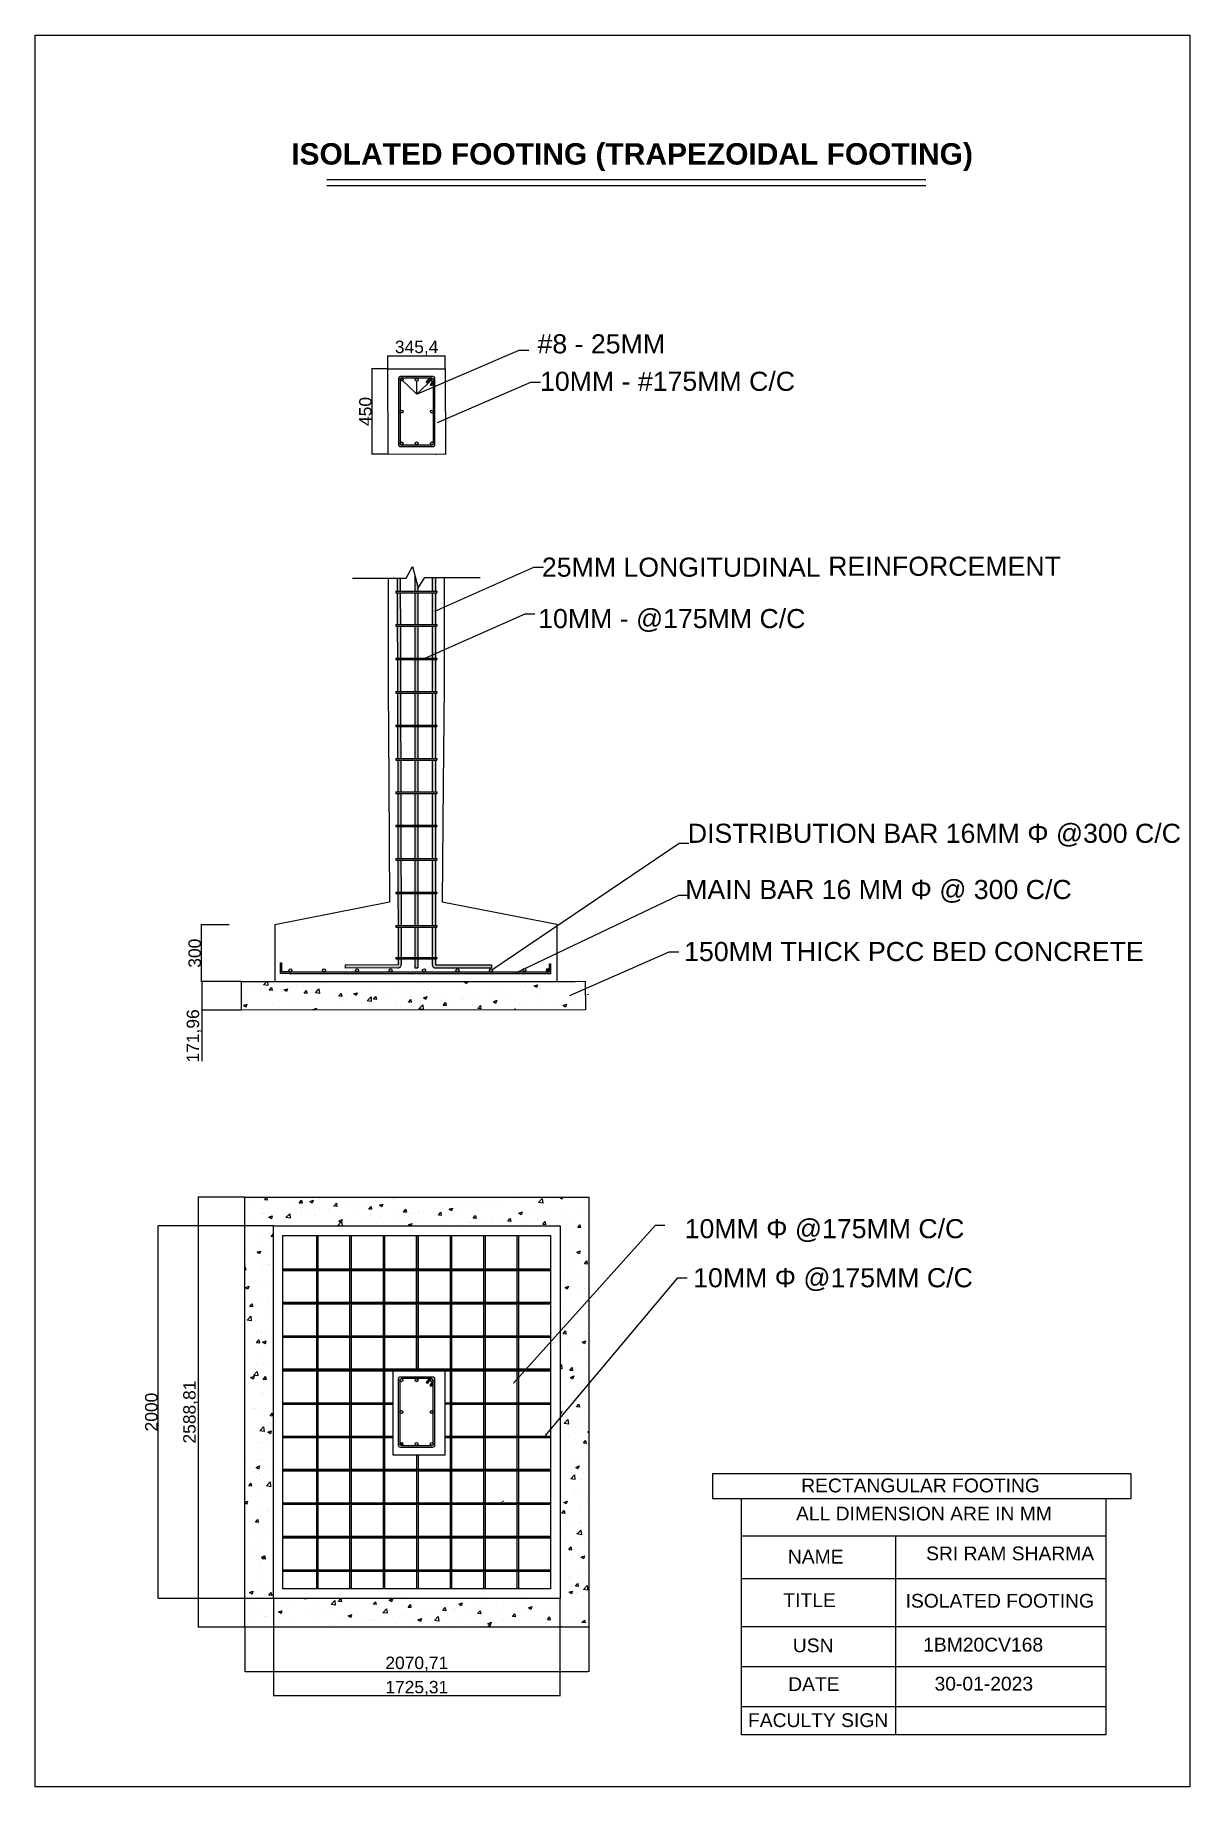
# Model space of a CAD drawing. Header units: inches. Extents: x 448145 to 618619, y -64863 to 148507.
# Drawn here: x 491397 to 498350, y 137958 to 148507 of the extents above; entities that cross this region are included whole.
import ezdxf
from ezdxf import colors
from ezdxf.entities.mleader import LeaderData, LeaderLine
from ezdxf.math import Vec2, Vec3

# ---------------------------------------------------------------- set-up
doc = ezdxf.new("R2010")
doc.units = ezdxf.units.IN
doc.header["$MEASUREMENT"] = 0
doc.styles.add('PDF Arial', font='Arial.ttf')
doc.styles.get("Standard").update_dxf_attribs({"font": 'Arial.ttf', "height": 75})
doc.dimstyles.new('ISO-25', dxfattribs={"dimtxt": 2.5, "dimasz": 2.5, "dimexe": 1.25, "dimexo": 0.625, "dimtad": 1, "dimtxsty": 'Standard', "dimcen": 2.5, "dimadec": 0, "dimazin": 0, "dimtfac": 1, "dimtmove": 0, "dimatfit": 3, "dimfxl": 0, "dimarcsym": 0})

msp = doc.modelspace()

# ---------------------------------------------------------------- texts
at = {"insert": (492938.943, 147855.527), "char_height": 129.00636, "attachment_point": 1}
msp.add_mtext_dynamic_manual_height_columns('{\\fArial|b1|i0|c0|p34;ISOLATED FOOTING (TRAPEZOIDAL FOOTING)}', width=156980.94372, gutter_width=645.032, heights=[0], dxfattribs=at)
at = {"color": 5, "attachment_point": 7, "style": 'PDF Arial'}
for s, insert, char_height in [('#8 - 25MM', (494421.794, 146588.218), 115.0089), ('10MM - #175MM C/C', (494436.872, 146362.561), 115.00894), ('REINFORCEMENT', (496171.832, 145248.999), 115.00894), ('25MM LONGITUDINAL', (494448.345, 145243.508), 115.00894), ('10MM - @175MM C/C', (494425.886, 144912.442), 115.00894), ('DISTRIBUTION BAR 16MM Φ @300 C/C ', (495326.502, 143619.459), 115.00894), ('MAIN BAR 16 MM Φ @ 300 C/C', (495311.257, 143281.131), 115.00894), ('150MM THICK PCC BED CONCRETE', (495304.481, 142928.986), 115.00894), ('10MM Φ @175MM C/C', (495307.767, 141238.816), 115.00894), ('10MM Φ @175MM C/C', (495359.023, 140943.348), 115.00894)]:
    msp.add_mtext(s, dxfattribs=dict(at, insert=insert, char_height=char_height))
at = {"color": 7, "attachment_point": 7, "style": 'PDF Arial'}
for s, insert, char_height in [('RECTANGULAR FOOTING', (496009.389, 139730.387), 83.02857), ('ALL DIMENSION ARE IN MM', (495978.286, 139561.095), 83.02857), ('SRI RAM SHARMA', (496761.431, 139321.223), 83.02857), ('TITLE', (495902.12, 139041.047), 83.0286), ('ISOLATED FOOTING', (496637.936, 139036.023), 83.02857), ('USN', (495959.085, 138767.242), 83.0286), ('1BM20CV168', (496743.788, 138771.988), 83.0286), ('DATE', (495931.17, 138535.374), 83.0286), ('30-01-2023', (496812.199, 138536.832), 83.0286), ('FACULTY SIGN', (495689.093, 138317.108), 83.02857)]:
    msp.add_mtext(s, dxfattribs=dict(at, insert=insert, char_height=char_height))
at = {"color": 7, "insert": (495929.256, 139303.148), "char_height": 83.0286, "width": 306.85456, "attachment_point": 7, "style": 'PDF Arial'}
msp.add_mtext('NAME', dxfattribs=at)

# ---------------------------------------------------------------- blocks, each defined once
blk = doc.blocks.new('*D374')
at = {"color": 0, "lineweight": -2}
for p, q in [((492659, 141509), (492377, 141509)), ((492378, 141507), (492378, 138923)), ((492659, 138920), (492377, 138920))]:
    blk.add_line(p, q, dxfattribs=at)
at = {"color": 0}
for points in [[(492378, 141507), (492379, 141507), (492378, 141509)], [(492378, 138923), (492379, 138923), (492378, 138920)]]:
    blk.add_solid(points, dxfattribs=at)
at = {"layer": 'Defpoints', "color": 0}
for p in [(492659, 141509), (492378, 138920), (492659, 138920)]:
    blk.add_point(p, dxfattribs=at)
at = {"color": 0, "insert": (492333, 140215), "char_height": 75, "attachment_point": 5, "rotation": 90}
blk.add_mtext('2588,81', dxfattribs=at)
blk = doc.blocks.new('*D375')
at = {"color": 0, "lineweight": -2}
for p, q in [((492659, 138920), (492659, 138651)), ((494730, 138920), (494730, 138651)), ((492662, 138652), (494727, 138652))]:
    blk.add_line(p, q, dxfattribs=at)
at = {"color": 0}
for points in [[(492662, 138653), (492662, 138652), (492659, 138652)], [(494727, 138653), (494727, 138652), (494730, 138652)]]:
    blk.add_solid(points, dxfattribs=at)
at = {"layer": 'Defpoints', "color": 0}
for p in [(492659, 138920), (494730, 138920), (494730, 138652)]:
    blk.add_point(p, dxfattribs=at)
at = {"color": 0, "insert": (493695, 138698), "char_height": 75, "attachment_point": 5}
blk.add_mtext('2070,71', dxfattribs=at)
blk = doc.blocks.new('*D365')
at = {"color": 0, "lineweight": -2}
for p, q in [((492565, 143148), (492395, 143148)), ((492397, 143146), (492397, 142810)), ((492495, 142807), (492395, 142807))]:
    blk.add_line(p, q, dxfattribs=at)
at = {"color": 0}
for points in [[(492396, 143146), (492397, 143146), (492397, 143148)], [(492396, 142810), (492397, 142810), (492397, 142807)]]:
    blk.add_solid(points, dxfattribs=at)
at = {"layer": 'Defpoints', "color": 0}
for p in [(492566, 143148), (492397, 142807), (492496, 142807)]:
    blk.add_point(p, dxfattribs=at)
at = {"color": 0, "insert": (492358, 142978), "char_height": 75, "attachment_point": 5, "rotation": 90}
blk.add_mtext('300', dxfattribs=at)
blk = doc.blocks.new('*D376')
at = {"color": 0, "lineweight": -2}
for p, q in [((492638, 142807), (492399, 142807)), ((492400, 142805), (492400, 142638)), ((492638, 142635), (492399, 142635)), ((492400, 142635), (492400, 142327))]:
    blk.add_line(p, q, dxfattribs=at)
at = {"color": 0}
for points in [[(492399, 142805), (492400, 142805), (492400, 142807)], [(492399, 142638), (492400, 142638), (492400, 142635)]]:
    blk.add_solid(points, dxfattribs=at)
at = {"layer": 'Defpoints', "color": 0}
for p in [(492639, 142807), (492400, 142635), (492639, 142635)]:
    blk.add_point(p, dxfattribs=at)
at = {"color": 0, "insert": (492354, 142480), "char_height": 75, "attachment_point": 5, "rotation": 90}
blk.add_mtext('171,96', dxfattribs=at)
blk = doc.blocks.new('*D377')
at = {"color": 0, "lineweight": -2}
for p, q in [((492831, 141337), (492135, 141337)), ((492136, 141334), (492136, 139096)), ((492831, 139093), (492135, 139093))]:
    blk.add_line(p, q, dxfattribs=at)
at = {"color": 0}
for points in [[(492136, 141334), (492137, 141334), (492136, 141337)], [(492136, 139096), (492137, 139096), (492136, 139093)]]:
    blk.add_solid(points, dxfattribs=at)
at = {"layer": 'Defpoints', "color": 0}
for p in [(492832, 141337), (492136, 139093), (492832, 139093)]:
    blk.add_point(p, dxfattribs=at)
at = {"color": 0, "insert": (492097, 140215), "char_height": 75, "attachment_point": 5, "rotation": 90}
blk.add_mtext('2000', dxfattribs=at)
blk = doc.blocks.new('*D378')
at = {"color": 0, "lineweight": -2}
for p, q in [((492832, 139093), (492832, 138505)), ((494557, 139093), (494557, 138505)), ((494555, 138506), (492834, 138506))]:
    blk.add_line(p, q, dxfattribs=at)
at = {"color": 0}
for points in [[(492834, 138506), (492834, 138506), (492832, 138506)], [(494555, 138506), (494555, 138506), (494557, 138506)]]:
    blk.add_solid(points, dxfattribs=at)
at = {"layer": 'Defpoints', "color": 0}
for p in [(492832, 139093), (494557, 139093), (492832, 138506)]:
    blk.add_point(p, dxfattribs=at)
at = {"color": 0, "insert": (493695, 138552), "char_height": 75, "attachment_point": 5}
blk.add_mtext('1725,31', dxfattribs=at)
blk = doc.blocks.new('*D379')
at = {"color": 0, "lineweight": -2}
for p, q in [((493521, 146498), (493521, 146577)), ((493523, 146576), (493864, 146576)), ((493866, 146498), (493866, 146577))]:
    blk.add_line(p, q, dxfattribs=at)
at = {"color": 0}
for points in [[(493523, 146576), (493523, 146576), (493521, 146576)], [(493864, 146576), (493864, 146576), (493866, 146576)]]:
    blk.add_solid(points, dxfattribs=at)
at = {"layer": 'Defpoints', "color": 0}
for p in [(493866, 146576), (493521, 146497), (493866, 146497)]:
    blk.add_point(p, dxfattribs=at)
at = {"color": 0, "insert": (493694, 146622), "char_height": 75, "attachment_point": 5}
blk.add_mtext('345,4', dxfattribs=at)
blk = doc.blocks.new('*D380')
at = {"color": 0, "lineweight": -2}
for p, q in [((493520, 146497), (493423, 146497)), ((493425, 146495), (493425, 145985)), ((493522, 145983), (493423, 145983))]:
    blk.add_line(p, q, dxfattribs=at)
at = {"color": 0}
for points in [[(493424, 146495), (493425, 146495), (493425, 146497)], [(493424, 145985), (493425, 145985), (493425, 145983)]]:
    blk.add_solid(points, dxfattribs=at)
at = {"layer": 'Defpoints', "color": 0}
for p in [(493521, 146497), (493425, 145983), (493523, 145983)]:
    blk.add_point(p, dxfattribs=at)
at = {"color": 0, "insert": (493386, 146240), "char_height": 75, "attachment_point": 5, "rotation": 90}
blk.add_mtext('450', dxfattribs=at)

# ---------------------------------------------------------------- dimensions: what is measured, and where the dimension line sits
for base, p1, p2, picture, middle in [((493866.369, 146576.002), (493520.968, 146497.373), (493866.369, 146497.373), '*D379', (493693.668, 146621.699)), ((492831.859, 138505.943), (494557.171, 139093.146), (492831.859, 139093.146), '*D378', (493694.515, 138551.639)), ((494729.871, 138652.177), (492659.158, 138920.446), (494729.871, 138920.446), '*D375', (493694.515, 138697.874))]:
    dim = msp.add_linear_dim(base=base, p1=p1, p2=p2, dimstyle='ISO-25')
    dim.commit()
    dim.dimension.update_dxf_attribs({"geometry": picture, "text_midpoint": middle})
for base, p1, p2, text, picture, middle in [((493424.709, 145982.658), (493520.968, 146497.373), (493522.661, 145982.658), '450', '*D380', (493385.791, 146240.016)), ((492396.563, 142807.16), (492565.765, 143148.221), (492495.624, 142807.16), '300', '*D365', (492357.62, 142977.691)), ((492136.394, 139093.146), (492831.859, 141336.559), (492831.859, 139093.146), '2000', '*D377', (492097.476, 140214.853))]:
    dim = msp.add_linear_dim(base=base, p1=p1, p2=p2, angle=90, text=text, dimstyle='ISO-25')
    dim.commit()
    dim.dimension.update_dxf_attribs({"geometry": picture, "text_midpoint": middle})
for base, p1, p2, picture, middle in [((492399.84, 142635.198), (492638.848, 142807.16), (492638.989, 142635.198), '*D376', (492354.143, 142479.95)), ((492378.467, 138920.446), (492659.158, 141509.26), (492659.158, 138920.446), '*D374', (492332.77, 140214.853))]:
    dim = msp.add_linear_dim(base=base, p1=p1, p2=p2, angle=90, dimstyle='ISO-25')
    dim.commit()
    dim.dimension.update_dxf_attribs({"geometry": picture, "text_midpoint": middle})

# ---------------------------------------------------------------- hatches: boundary and pattern name
h = msp.add_hatch(color=256)
h.dxf.hatch_style = 1
h.paths.add_polyline_path([(493810.59, 146412.64), (493810.59, 146427.971), (493790.3, 146400.924), (493797.66, 146395.403)])
h.paths.add_polyline_path([(493793.956, 146437.298, -0.239589996), (493801.389, 146441.077), (493785.174, 146441.077), (493766.914, 146418.57), (493774.059, 146412.773)])
h.paths.add_polyline_path([(493816.309, 144956.497), (493567.842, 144956.497), (493567.866, 144947.297), (493816.309, 144947.297)])
h.paths.add_polyline_path([(493702.134, 145148.781), (493683.51, 145148.781), (493683.51, 144956.497), (493702.134, 144956.497)])
h.paths.add_polyline_path([(493702.134, 144947.297), (493683.51, 144947.297), (493683.51, 144755.013), (493702.134, 144755.013)])
h.paths.add_polyline_path([(493595.242, 145235.865), (493576.841, 145235.865), (493577.046, 145157.981), (493595.443, 145157.981)])
h.paths.add_polyline_path([(493702.134, 145184.426), (493683.51, 145251.829), (493683.51, 145157.981), (493702.134, 145157.981)])
h.paths.add_polyline_path([(493807.109, 145240.945), (493788.484, 145240.945), (493788.484, 145157.981), (493807.109, 145157.981)])
h.paths.add_polyline_path([(493816.309, 145157.981), (493567.842, 145157.981), (493567.866, 145148.781), (493816.309, 145148.781)])
h.paths.add_polyline_path([(493807.109, 145148.781), (493788.484, 145148.781), (493788.484, 144956.497), (493807.109, 144956.497)])
h.paths.add_polyline_path([(493595.467, 145148.781), (493577.07, 145148.781), (493577.575, 144956.497), (493595.962, 144956.497)])
h.paths.add_polyline_path([(493595.986, 144947.297), (493577.599, 144947.297), (493578.104, 144755.013), (493596.481, 144755.013)])
h.paths.add_polyline_path([(493596.505, 144745.813), (493578.128, 144745.813), (493578.633, 144553.529), (493597.01, 144553.529), (493596.935, 144578.974)])
h.paths.add_polyline_path([(493816.309, 144755.013), (493567.842, 144755.013), (493567.866, 144745.813), (493816.309, 144745.813)])
h.paths.add_polyline_path([(493807.109, 144947.297), (493788.484, 144947.297), (493788.484, 144755.013), (493807.109, 144755.013)])
h.paths.add_polyline_path([(493807.109, 144745.813), (493788.484, 144745.813), (493788.484, 144553.529), (493807.109, 144553.529)])
h.paths.add_polyline_path([(493702.134, 144745.813), (493683.51, 144745.813), (493683.51, 144553.529), (493702.134, 144553.529)])
h.paths.add_polyline_path([(493597.038, 144544.329), (493578.657, 144544.329), (493578.815, 144484.148), (493579.206, 144352.045), (493597.607, 144352.045)])
h.paths.add_polyline_path([(493816.309, 144553.529), (493567.842, 144553.529), (493567.866, 144544.329), (493816.309, 144544.329)])
h.paths.add_polyline_path([(493702.134, 144544.329), (493683.51, 144544.329), (493683.51, 144352.045), (493702.134, 144352.045)])
h.paths.add_polyline_path([(493807.109, 144544.329), (493788.484, 144544.329), (493788.484, 144352.045), (493807.109, 144352.045)])
h.paths.add_polyline_path([(493702.134, 144342.845), (493683.51, 144342.845), (493683.51, 144150.561), (493702.134, 144150.561)])
h.paths.add_polyline_path([(493597.634, 144342.845), (493579.233, 144342.845), (493579.802, 144150.561), (493598.203, 144150.561)])
h.paths.add_polyline_path([(493816.309, 144352.045), (493567.842, 144352.045), (493567.866, 144342.845), (493816.309, 144342.845)])
h.paths.add_polyline_path([(493807.109, 144342.845), (493788.484, 144342.845), (493788.484, 144150.561), (493807.109, 144150.561)])
h.paths.add_polyline_path([(493807.109, 144141.361), (493788.484, 144141.361), (493788.484, 143949.077), (493807.109, 143949.077)])
h.paths.add_polyline_path([(493702.134, 144141.361), (493683.51, 144141.361), (493683.51, 143949.077), (493702.134, 143949.077)])
h.paths.add_polyline_path([(493598.23, 144141.361), (493579.829, 144141.361), (493580.228, 144006.644), (493580.342, 143949.077), (493598.742, 143949.077), (493598.628, 144006.699)])
h.paths.add_polyline_path([(493816.309, 144150.561), (493567.842, 144150.561), (493567.866, 144141.361), (493816.309, 144141.361)])
h.paths.add_polyline_path([(493816.309, 143949.077), (493567.842, 143949.077), (493567.866, 143939.877), (493816.309, 143939.877)])
h.paths.add_polyline_path([(493702.134, 143939.877), (493683.51, 143939.877), (493683.51, 143749.312), (493702.134, 143749.312)])
h.paths.add_polyline_path([(493598.76, 143939.877), (493580.36, 143939.877), (493580.736, 143749.312), (493599.137, 143749.312)])
h.paths.add_polyline_path([(493807.109, 143939.877), (493788.484, 143939.877), (493788.484, 143749.312), (493807.109, 143749.312)])
h.paths.add_polyline_path([(493702.134, 143740.112), (493683.51, 143740.112), (493683.51, 143547.803), (493702.134, 143547.803)])
h.paths.add_polyline_path([(493599.155, 143740.112), (493580.755, 143740.112), (493581.135, 143547.803), (493599.535, 143547.803)])
h.paths.add_polyline_path([(493807.109, 143740.112), (493788.484, 143740.112), (493788.484, 143547.803), (493807.109, 143547.803)])
h.paths.add_polyline_path([(493816.309, 143749.312), (493567.842, 143749.312), (493567.866, 143740.112), (493816.309, 143740.112)])
h.paths.add_polyline_path([(493702.134, 143538.603), (493683.51, 143538.603), (493683.51, 143346.319), (493702.134, 143346.319)])
h.paths.add_polyline_path([(493599.553, 143538.603), (493581.153, 143538.603), (493581.533, 143346.319), (493599.933, 143346.319)])
h.paths.add_polyline_path([(493807.109, 143538.603), (493788.484, 143538.603), (493788.484, 143346.319), (493807.109, 143346.319)])
h.paths.add_polyline_path([(493816.309, 143547.803), (493567.842, 143547.803), (493567.866, 143538.603), (493816.309, 143538.603)])
h.paths.add_polyline_path([(493816.309, 143346.319), (493567.842, 143346.319), (493567.866, 143337.119), (493816.309, 143337.119)])
h.paths.add_polyline_path([(493702.134, 143337.119), (493683.51, 143337.119), (493683.51, 143144.835), (493702.134, 143144.835)])
h.paths.add_polyline_path([(493599.952, 143337.119), (493581.551, 143337.119), (493581.921, 143149.914), (493581.921, 143144.835), (493600.322, 143144.835), (493600.322, 143149.933)])
h.paths.add_polyline_path([(493807.109, 143337.119), (493788.484, 143337.119), (493788.484, 143144.835), (493807.109, 143144.835)])
h.paths.add_polyline_path([(493702.134, 143135.635), (493683.51, 143135.635), (493683.51, 142952.551), (493702.134, 142952.551)])
h.paths.add_polyline_path([(493600.322, 143135.635), (493581.921, 143135.635), (493581.921, 142952.551), (493600.322, 142952.551)])
h.paths.add_polyline_path([(493807.109, 143135.635), (493788.484, 143135.635), (493788.484, 142952.551), (493807.109, 142952.551)])
h.paths.add_polyline_path([(493816.309, 143144.835), (493567.842, 143144.835), (493567.866, 143135.635), (493816.309, 143135.635)])
h.paths.add_polyline_path([(493702.134, 142943.351), (493683.51, 142943.351), (493683.51, 142889.171), (493702.134, 142889.171)])
h.paths.add_polyline_path([(493816.309, 142952.551), (493567.842, 142952.551), (493567.866, 142943.351), (493816.309, 142943.351)])
h.paths.add_polyline_path([(493600.322, 142907.571), (493600.322, 142943.351), (493581.921, 142943.351), (493581.921, 142907.571), (493264.05, 142906.005), (493264.14, 142887.605), (493581.921, 142889.171), (493583.7, 142889.171, 0.387467304)])
h.paths.add_polyline_path([(493807.109, 142943.351), (493788.484, 142943.351), (493788.484, 142907.571, 0.369457954), (493804.23, 142889.171), (494145.737, 142889.171), (494145.737, 142907.571), (493807.109, 142907.571)])
h.paths.add_polyline_path([(494502.841, 142913.978), (494493.641, 142913.978), (494493.641, 142865.467), (494450.503, 142865.467), (492926.675, 142865.467), (492883.01, 142865.467), (492883.01, 142920.916), (492873.809, 142920.916), (492873.809, 142856.266), (492926.675, 142856.266), (494450.503, 142856.266), (494502.841, 142856.266)])
h = msp.add_hatch(color=256)
h.dxf.hatch_style = 1
h.paths.add_polyline_path([(493793.051, 146450.277), (493596.168, 146450.277, 0.414213562), (493584.667, 146438.777), (493584.667, 146040.409, 0.414213562), (493596.168, 146028.909), (493793.051, 146028.909, 0.414213562), (493804.552, 146040.409), (493804.552, 146392.712), (493795.351, 146388.65), (493795.351, 146049.609, -0.414213562), (493783.851, 146038.109), (493605.368, 146038.109, -0.414213562), (493593.867, 146049.609), (493593.867, 146429.576, -0.026453038), (493593.932, 146430.791, -0.029580575), (493593.867, 146431.876, -0.449299255), (493604.153, 146441.012, -0.026453038), (493605.368, 146441.077), (493786.151, 146441.077, -0.414213562), (493795.351, 146431.876), (493795.351, 146427.971), (493795.351, 146388.65), (493804.552, 146392.712), (493804.552, 146438.777, 0.414213562)])
h = msp.add_hatch(color=256)
h.dxf.hatch_style = 1
h.paths.add_polyline_path([(493612.268, 146431.876, 1), (493593.867, 146431.876, 1)])
h.paths.add_polyline_path([(493703.81, 146431.876, 1), (493685.409, 146431.876, 1)])
h.paths.add_polyline_path([(493795.351, 146431.876, 1), (493776.951, 146431.876, 1)])
h.paths.add_polyline_path([(493795.351, 146238.274), (493795.351, 146240.911, 0.930565108), (493777.046, 146239.593, 0.930565108)])
h.paths.add_polyline_path([(493593.962, 146239.593, 1), (493612.363, 146239.593, 1)])
h.paths.add_polyline_path([(493612.268, 146047.309, 1), (493593.867, 146047.309, 1)])
h.paths.add_polyline_path([(493703.81, 146047.309, 1), (493685.409, 146047.309, 1)])
h.paths.add_polyline_path([(493795.351, 146047.309, 1), (493776.951, 146047.309, 1)])
h = msp.add_hatch(color=256)
h.dxf.hatch_style = 1
h.paths.add_polyline_path([(492924.982, 142874.779, 1), (492943.606, 142874.779, 1)])
h.paths.add_polyline_path([(493126.466, 142874.779, 1), (493145.09, 142874.779, 1)])
h.paths.add_polyline_path([(493344.881, 142874.779, 1), (493326.257, 142874.779, 1)])
h.paths.add_polyline_path([(493527.741, 142874.779, 1), (493546.365, 142874.779, 1)])
h.paths.add_polyline_path([(493747.849, 142874.779, 1), (493729.224, 142874.779, 1)])
h.paths.add_polyline_path([(493930.708, 142874.779, 1), (493949.333, 142874.779, 1)])
h.paths.add_polyline_path([(494132.192, 142874.779, 1), (494150.817, 142874.779, 1)])
h.paths.add_polyline_path([(494333.676, 142876.472, 1), (494352.301, 142876.472, 1)])
h = msp.add_hatch(color=256)
h.dxf.hatch_style = 1
h.paths.add_polyline_path([(494475.016, 142876.472, 1), (494493.641, 142876.472, 1)])
h = msp.add_hatch(color=256)
h.dxf.hatch_style = 1
h.paths.add_polyline_path([(493100.11, 141278.992), (493090.91, 141278.992), (493090.91, 139150.713), (493100.11, 139150.713)])
h.paths.add_polyline_path([(493299.901, 141278.992), (493290.7, 141278.992), (493290.7, 139150.713), (493299.901, 139150.713)])
h.paths.add_polyline_path([(493501.385, 141278.992), (493492.184, 141278.992), (493492.184, 139150.713), (493501.385, 139150.713)])
h.paths.add_polyline_path([(493702.869, 140407.136, -1), (493684.468, 140407.136, -1)], flags=0)
h.paths.add_polyline_path([(493611.422, 140214.853, -1), (493593.021, 140214.853, -1)], flags=0)
h.paths.add_polyline_path([(493702.869, 140022.569, -1), (493684.468, 140022.569, -1)], flags=0)
edge = h.paths.add_edge_path()
edge.add_arc((493602.127, 140022.569), 9.2, 276.7773921, 360)
edge.add_arc((493602.127, 140022.569), 9.2, 0, 173.2226083)
edge.add_arc((493604.427, 140024.869), 11.5, 186.0611761, 263.9388239)
edge = h.paths.add_edge_path()
edge.add_arc((493602.127, 140407.136), 9.2, 186.7773921, 360)
edge.add_arc((493602.127, 140407.136), 9.2, 0, 83.2226079)
edge.add_arc((493604.427, 140404.836), 11.5, 96.0611761, 173.9388239)
h = msp.add_hatch(color=256)
h.dxf.hatch_style = 1
h.paths.add_polyline_path([(493702.869, 141278.992), (493693.668, 141278.992), (493693.668, 140473.057), (493702.869, 140473.057)])
h.paths.add_polyline_path([(494105.836, 141278.992), (494096.636, 141278.992), (494096.636, 139150.713), (494105.836, 139150.713)])
h.paths.add_polyline_path([(494307.32, 141278.992), (494298.12, 141278.992), (494298.12, 140412.935), (494307.32, 140423.171)])
h.paths.add_polyline_path([(493904.352, 141278.992), (493895.152, 141278.992), (493895.152, 139150.713), (493904.352, 139150.713)])
h = msp.add_hatch(color=256)
h.dxf.hatch_style = 1
h.paths.add_polyline_path([(494352.157, 140473.057), (492889.426, 140473.057), (492889.426, 140463.857), (494343.888, 140463.857)])
h.paths.add_polyline_path([(494499.604, 140674.541), (492889.426, 140674.541), (492889.426, 140665.34), (494499.604, 140665.34)])
h.paths.add_polyline_path([(494499.604, 140876.025), (492889.426, 140876.025), (492889.426, 140866.824), (494499.604, 140866.824)])
h.paths.add_polyline_path([(494499.604, 141077.509), (492889.426, 141077.509), (492889.426, 141068.308), (494499.604, 141068.308)])
h = msp.add_hatch(color=256)
h.dxf.hatch_style = 1
h.paths.add_polyline_path([(493611.327, 140407.136, 1), (493592.926, 140407.136, 1)])
h.paths.add_polyline_path([(493702.869, 140407.136, 1), (493684.468, 140407.136, 1)])
h.paths.add_polyline_path([(493794.41, 140407.136, 1), (493776.01, 140407.136, 1)])
h.paths.add_polyline_path([(493794.41, 140213.534), (493794.41, 140216.171, 0.930565108), (493776.105, 140214.853, 0.930565108)])
h.paths.add_polyline_path([(493593.021, 140214.853, 1), (493611.422, 140214.853, 1)])
h.paths.add_polyline_path([(493611.327, 140022.569, 1), (493592.926, 140022.569, 1)])
h.paths.add_polyline_path([(493702.869, 140022.569, 1), (493684.468, 140022.569, 1)])
h.paths.add_polyline_path([(493794.41, 140022.569, 1), (493776.01, 140022.569, 1)])
h = msp.add_hatch(color=256)
h.dxf.hatch_style = 1
h.paths.add_polyline_path([(493702.869, 140407.136, -1), (493684.468, 140407.136, -1)], flags=0)
h.paths.add_polyline_path([(493611.422, 140214.853, -1), (493593.021, 140214.853, -1)], flags=0)
h.paths.add_polyline_path([(493702.869, 140022.569, -1), (493684.468, 140022.569, -1)], flags=0)
edge = h.paths.add_edge_path()
edge.add_arc((493602.127, 140022.569), 9.2, 276.7773921, 360)
edge.add_arc((493602.127, 140022.569), 9.2, 0, 173.2226083)
edge.add_arc((493604.427, 140024.869), 11.5, 186.0611761, 263.9388239)
edge = h.paths.add_edge_path()
edge.add_arc((493602.127, 140022.569), 9.2, 276.7773921, 360)
edge.add_arc((493602.127, 140022.569), 9.2, 0, 173.2226083)
edge.add_arc((493604.427, 140024.869), 11.5, 186.0611761, 263.9388239)
edge = h.paths.add_edge_path()
edge.add_arc((493602.127, 140022.569), 9.2, 276.7773921, 360)
edge.add_arc((493602.127, 140022.569), 9.2, 0, 173.2226083)
edge.add_arc((493604.427, 140024.869), 11.5, 186.0611761, 263.9388239)
h = msp.add_hatch(color=256)
h.dxf.hatch_style = 1
h.paths.add_polyline_path([(493794.41, 140387.899), (493794.41, 140403.231), (493774.121, 140376.184), (493781.48, 140370.663)])
h.paths.add_polyline_path([(493777.777, 140412.558, -0.239589996), (493785.21, 140416.337), (493768.995, 140416.337), (493750.735, 140393.83), (493757.879, 140388.033)])
h = msp.add_hatch(color=256)
h.dxf.hatch_style = 1
h.paths.add_polyline_path([(494499.604, 140473.057), (494352.157, 140473.057), (494343.888, 140463.857), (494499.604, 140463.857)])
h = msp.add_hatch(color=256)
h.dxf.hatch_style = 1
h.paths.add_polyline_path([(494096.636, 140271.573), (493904.352, 140271.573), (493904.352, 140262.373), (494096.636, 140262.373)], flags=16)
h.paths.add_polyline_path([(493290.7, 140271.573), (493100.11, 140271.573), (493100.11, 140262.373), (493290.7, 140262.373)])
h.paths.add_polyline_path([(493090.91, 140271.573), (492889.426, 140271.573), (492889.426, 140262.373), (493090.91, 140262.373)])
h.paths.add_polyline_path([(493492.184, 140271.573), (493299.901, 140271.573), (493299.901, 140262.373), (493492.184, 140262.373)])
h.paths.add_polyline_path([(494499.604, 140271.573), (493866.369, 140271.573), (493866.369, 140262.373), (494499.604, 140262.373)])
h = msp.add_hatch(color=256)
h.dxf.hatch_style = 1
h.paths.add_polyline_path([(493549.751, 140070.089), (492889.426, 140070.089), (492889.426, 140060.889), (493549.751, 140060.889)])
h.paths.add_polyline_path([(493549.751, 140271.573), (493501.385, 140271.573), (493501.385, 140262.373), (493549.751, 140262.373)])
h = msp.add_hatch(color=256)
h.dxf.hatch_style = 1
h.paths.add_polyline_path([(494096.636, 140271.573), (493904.352, 140271.573), (493904.352, 140262.373), (494096.636, 140262.373)])
h = msp.add_hatch(color=256)
h.dxf.hatch_style = 1
h.paths.add_polyline_path([(494499.604, 140070.089), (493904.352, 140070.089), (493904.352, 140060.889), (494499.604, 140060.889)])
h.paths.add_polyline_path([(493895.152, 140070.089), (493866.369, 140070.089), (493866.369, 140060.889), (493895.152, 140060.889)])
h = msp.add_hatch(color=256)
h.dxf.hatch_style = 1
h.paths.add_polyline_path([(493090.91, 139870.298), (492889.426, 139870.298), (492889.426, 139861.098), (493090.91, 139861.098)])
h.paths.add_polyline_path([(493290.7, 139870.298), (493100.11, 139870.298), (493100.11, 139861.098), (493290.7, 139861.098)])
h.paths.add_polyline_path([(493492.184, 139870.298), (493299.901, 139870.298), (493299.901, 139861.098), (493492.184, 139861.098)])
h.paths.add_polyline_path([(493693.668, 139870.298), (493501.385, 139870.298), (493501.385, 139861.098), (493693.668, 139861.098)])
h.paths.add_polyline_path([(493895.152, 139870.298), (493702.869, 139870.298), (493702.869, 139861.098), (493895.152, 139861.098)])
h.paths.add_polyline_path([(494096.636, 139870.298), (493904.352, 139870.298), (493904.352, 139861.098), (494096.636, 139861.098)])
h.paths.add_polyline_path([(494298.12, 139870.298), (494105.836, 139870.298), (494105.836, 139861.098), (494298.12, 139861.098)])
h.paths.add_polyline_path([(494499.604, 139870.298), (494307.32, 139870.298), (494307.32, 139861.098), (494499.604, 139861.098)])
h = msp.add_hatch(color=256)
h.dxf.hatch_style = 1
h.paths.add_polyline_path([(494307.32, 139659.614), (494298.12, 139659.614), (494298.12, 139467.33), (494307.32, 139467.33)])
h = msp.add_hatch(color=256)
h.dxf.hatch_style = 1
h.paths.add_polyline_path([(494499.604, 139265.847), (492889.426, 139265.847), (492889.426, 139256.646), (494499.604, 139256.646)])
h.paths.add_polyline_path([(493090.91, 139467.33), (492889.426, 139467.33), (492889.426, 139458.13), (493090.91, 139458.13)])

# ---------------------------------------------------------------- linework, layer by layer
for p, q in [((493152.596, 147636.685), (496759.227, 147636.685)), ((493152.873, 147601.423), (496759.504, 147601.423)), ((493603.068, 146431.876), (493694.609, 146344.172)), ((493694.609, 146344.172), (493786.151, 146431.876)), ((493694.609, 146344.172), (493694.609, 146422.676)), ((493769.936, 146441.077), (493751.676, 146418.57)), ((493779.314, 146438.033), (493758.82, 146412.773)), ((493795.351, 146427.971), (493775.062, 146400.924)), ((493751.676, 146418.57), (493758.82, 146412.773)), ((493775.062, 146400.924), (493782.421, 146395.403)), ((493795.351, 146412.64), (493782.421, 146395.403)), ((493576.842, 145235.865), (493576.842, 145235.808)), ((493595.466, 145235.865), (493595.466, 145157.981)), ((493683.51, 145251.829), (493683.51, 145157.981)), ((493702.134, 145184.426), (493702.134, 145157.981)), ((493788.484, 145240.945), (493788.484, 145157.981)), ((493807.109, 145240.945), (493807.109, 145157.981)), ((493816.309, 145157.981), (493816.309, 145148.781)), ((493683.51, 145148.781), (493683.51, 144956.497)), ((493702.134, 145148.781), (493702.134, 144956.497)), ((493788.484, 145148.781), (493788.484, 144956.497)), ((493807.109, 145148.781), (493807.109, 144956.497)), ((493683.51, 144947.297), (493683.51, 144755.013)), ((493702.134, 144947.297), (493702.134, 144755.013)), ((493788.484, 144947.297), (493788.484, 144755.013)), ((493807.109, 144947.297), (493807.109, 144755.013)), ((493816.309, 144956.497), (493816.309, 144947.297)), ((493816.309, 144956.497), (493816.309, 144947.297)), ((493816.309, 144956.497), (493816.309, 144947.297)), ((493683.51, 144745.813), (493683.51, 144553.529)), ((493702.134, 144745.813), (493702.134, 144553.529)), ((493788.484, 144745.813), (493788.484, 144553.529)), ((493807.109, 144745.813), (493807.109, 144553.529)), ((493816.309, 144755.013), (493816.309, 144745.813)), ((493683.51, 144544.329), (493683.51, 144352.045)), ((493702.134, 144544.329), (493702.134, 144352.045)), ((493788.484, 144544.329), (493788.484, 144352.045)), ((493807.109, 144544.329), (493807.109, 144352.045)), ((493816.309, 144553.529), (493816.309, 144544.329)), ((493683.51, 144342.845), (493683.51, 144150.561)), ((493702.134, 144342.845), (493702.134, 144150.561)), ((493788.484, 144342.845), (493788.484, 144150.561)), ((493807.109, 144342.845), (493807.109, 144150.561)), ((493816.309, 144352.045), (493816.309, 144342.845)), ((493683.51, 144141.361), (493683.51, 143949.077)), ((493702.134, 144141.361), (493702.134, 143949.077)), ((493788.484, 144141.361), (493788.484, 143949.077)), ((493807.109, 144141.361), (493807.109, 143949.077)), ((493816.309, 144150.561), (493816.309, 144141.361)), ((493683.51, 143939.877), (493683.51, 143749.312)), ((493702.134, 143939.877), (493702.134, 143749.312)), ((493788.484, 143939.877), (493788.484, 143749.171)), ((493807.109, 143939.877), (493807.109, 143749.312)), ((493816.309, 143949.077), (493816.309, 143939.877)), ((493683.51, 143740.112), (493683.51, 143547.803)), ((493702.134, 143740.112), (493702.134, 143547.803)), ((493788.484, 143739.971), (493788.484, 143547.803)), ((493807.109, 143740.112), (493807.109, 143547.803)), ((493816.309, 143749.312), (493816.309, 143740.112)), ((493683.51, 143538.603), (493683.51, 143346.319)), ((493702.134, 143538.603), (493702.134, 143346.319)), ((493788.484, 143538.603), (493788.484, 143346.319)), ((493807.109, 143538.603), (493807.109, 143346.319)), ((493816.309, 143547.803), (493816.309, 143538.603)), ((493683.51, 143337.119), (493683.51, 143144.835)), ((493702.134, 143337.119), (493702.134, 143144.835)), ((493788.484, 143337.119), (493788.484, 143144.835)), ((493807.109, 143337.119), (493807.109, 143144.835)), ((493816.309, 143346.319), (493816.309, 143337.119)), ((493683.51, 143135.635), (493683.51, 142952.551)), ((493702.134, 143135.635), (493702.134, 142952.551)), ((493788.484, 143135.635), (493788.484, 142952.551)), ((493807.109, 143135.635), (493807.109, 142952.551)), ((493816.309, 143144.835), (493816.309, 143135.635)), ((493683.51, 142943.351), (493683.51, 142889.171)), ((493702.134, 142943.351), (493702.134, 142889.171)), ((493788.484, 142943.351), (493788.484, 142907.571)), ((493807.109, 142943.351), (493807.109, 142907.571)), ((493816.309, 142952.551), (493816.309, 142943.351)), ((492873.809, 142856.266), (492873.809, 142920.916)), ((492873.809, 142920.916), (492873.809, 142920.916)), ((492873.809, 142920.916), (492883.01, 142920.916)), ((492926.675, 142856.266), (492873.809, 142856.266)), ((492883.01, 142865.467), (492883.01, 142920.916)), ((492926.675, 142865.467), (492883.01, 142865.467)), ((493264.05, 142906.005), (493264.141, 142887.477)), ((494145.737, 142907.571), (494145.737, 142889.171)), ((494493.641, 142913.978), (494502.841, 142913.978)), ((492889.426, 140473.057), (493090.91, 140473.057)), ((492889.426, 140463.857), (493090.91, 140463.857)), ((493100.11, 140473.057), (493290.7, 140473.057)), ((493100.11, 140463.857), (493290.7, 140463.857)), ((493299.901, 140473.057), (493492.184, 140473.057)), ((493299.901, 140463.857), (493492.184, 140463.857)), ((493501.385, 140473.057), (493895.152, 140473.057)), ((493501.385, 140463.857), (493895.152, 140463.857)), ((493768.995, 140416.337), (493750.735, 140393.83)), ((493778.373, 140413.293), (493757.879, 140388.033)), ((493904.352, 140473.057), (494096.636, 140473.057)), ((493904.352, 140463.857), (494096.636, 140463.857)), ((494105.836, 140473.057), (494298.12, 140473.057)), ((494105.836, 140463.857), (494298.12, 140463.857)), ((494307.32, 140473.057), (494499.604, 140473.057)), ((494307.32, 140463.857), (494499.604, 140463.857)), ((493750.735, 140393.83), (493757.879, 140388.033)), ((493794.41, 140403.231), (493774.121, 140376.184)), ((493774.121, 140376.184), (493781.48, 140370.663)), ((493794.41, 140387.899), (493781.48, 140370.663)), ((495649.139, 139469.147), (497842.73, 139469.147))]:
    msp.add_line(p, q)
at = {"color": 7, "lineweight": 25}
for points in [[(491396.541, 148506.623), (498349.972, 148506.623), (498349.972, 137957.654), (491396.541, 137957.654)], [(493520.968, 146497.373), (493866.369, 146497.373), (493868.062, 145980.965), (493522.661, 145982.658)], [(494536.853, 142807.9), (494709.554, 142809.593), (494711.247, 142636.892), (492640.534, 142635.199), (492638.841, 142807.9)], [(492820.007, 142772.344), (492823.393, 142753.719), (492806.462, 142755.412)], [(492916.516, 142763.878), (492911.437, 142746.947), (492896.198, 142757.105)], [(493029.957, 142753.719), (493033.343, 142735.095), (493016.411, 142736.788)], [(493109.534, 142735.095), (493084.137, 142740.174), (493106.148, 142763.878)], [(493239.906, 142735.095), (493243.292, 142718.163), (493224.668, 142719.856)], [(493336.415, 142740.174), (493329.643, 142723.243), (493316.098, 142733.401)], [(494421.719, 142787.582), (494414.947, 142770.651), (494401.402, 142780.809)], [(492671.01, 142670.755), (492665.931, 142652.131), (492650.693, 142662.29)], [(493421.072, 142687.687), (493395.675, 142691.073), (493419.379, 142714.777)], [(493448.163, 142718.163), (493451.549, 142699.539), (493434.618, 142701.232)], [(493658.112, 142699.539), (493661.499, 142680.914), (493644.567, 142682.607)], [(493734.304, 142638.586), (493707.213, 142643.665), (493730.917, 142667.369)], [(493756.315, 142718.163), (493749.542, 142699.539), (493735.997, 142709.697)], [(493868.062, 142680.914), (493871.448, 142662.29), (493854.517, 142663.983)], [(494078.012, 142662.29), (494081.398, 142643.665), (494062.773, 142645.358)], [(494176.214, 142694.459), (494169.441, 142675.835), (494155.896, 142685.993)], [(494596.113, 142670.755), (494589.34, 142653.824), (494575.795, 142662.29)], [(492659.158, 141509.26), (494729.871, 141509.26), (494729.871, 138920.446), (492659.158, 138920.446)], [(492791.224, 141509.26), (492794.61, 141490.635), (492777.678, 141492.328)], [(493001.173, 141490.635), (493004.559, 141472.011), (492987.628, 141473.704)], [(493070.592, 141490.635), (493065.513, 141473.704), (493050.274, 141482.169)], [(493211.123, 141472.011), (493214.509, 141453.386), (493195.885, 141455.079)], [(493490.491, 141466.931), (493483.719, 141450), (493470.174, 141460.159)], [(494453.889, 141473.704), (494426.799, 141477.09), (494450.503, 141500.794)], [(492825.086, 141395.819), (492820.007, 141378.888), (492804.769, 141389.047)], [(492933.447, 141382.274), (492906.357, 141385.66), (492930.061, 141409.364)], [(493244.986, 141373.808), (493239.906, 141355.184), (493224.668, 141365.343)], [(493419.379, 141453.386), (493422.766, 141436.455), (493405.834, 141436.455)], [(493839.279, 141417.83), (493842.665, 141399.206), (493825.733, 141400.899)], [(493910.39, 141443.227), (493903.618, 141426.296), (493890.073, 141436.455)], [(494049.228, 141399.206), (494052.614, 141380.581), (494033.99, 141382.274)], [(494257.485, 141380.581), (494260.871, 141361.956), (494243.939, 141363.65)], [(494330.29, 141421.216), (494323.517, 141402.592), (494309.972, 141412.751)], [(494467.434, 141361.956), (494470.82, 141343.332), (494453.889, 141345.025)], [(492831.859, 141336.559), (494557.171, 141336.559), (494557.171, 139093.146), (492831.859, 139093.146)], [(492889.426, 141278.992), (494499.604, 141278.992), (494499.604, 139150.713), (492889.426, 139150.713)], [(494677.384, 141343.332), (494680.77, 141326.4), (494663.839, 141326.4)], [(492753.974, 141184.176), (492748.895, 141167.245), (492733.657, 141177.404)], [(494679.077, 141185.87), (494672.304, 141167.245), (494658.759, 141177.404)], [(494718.019, 141124.917), (494721.406, 141106.292), (494704.474, 141107.985)], [(492682.862, 140972.534), (492677.783, 140955.602), (492662.545, 140964.068)], [(494607.965, 140972.534), (494601.192, 140955.602), (494587.647, 140965.761)], [(492703.18, 140867.559), (492706.566, 140848.934), (492689.635, 140850.627)], [(492698.101, 140764.277), (492672.704, 140769.357), (492696.408, 140793.061)], [(492743.816, 140649.144), (492747.202, 140630.519), (492730.27, 140632.212)], [(492786.144, 140644.064), (492781.065, 140625.44), (492765.826, 140635.598)], [(494589.34, 140703.324), (494592.727, 140684.7), (494575.795, 140686.393)], [(494711.247, 140644.064), (494704.474, 140625.44), (494690.929, 140635.598)], [(492715.032, 140430.728), (492709.953, 140413.797), (492694.714, 140423.956)], [(492737.043, 140432.421), (492711.646, 140435.808), (492733.657, 140459.512)], [(492784.451, 140429.035), (492787.837, 140410.411), (492770.906, 140412.104)], [(494499.604, 140473.057), (492889.426, 140473.057)], [(494629.976, 140483.216), (494633.362, 140464.591), (494616.431, 140466.284)], [(494640.135, 140432.421), (494633.362, 140413.797), (494619.817, 140423.956)], [(492825.086, 140208.927), (492828.473, 140190.302), (492811.541, 140191.995)], [(494670.611, 140263.107), (494673.998, 140244.483), (494657.066, 140246.176)], [(492775.985, 140098.872), (492750.588, 140102.259), (492772.599, 140125.963)], [(492818.314, 140102.259), (492813.234, 140083.634), (492797.996, 140093.793)], [(494607.965, 140141.201), (494582.568, 140146.28), (494604.579, 140169.984)], [(494711.247, 140044.692), (494714.633, 140026.067), (494697.702, 140027.76)], [(492747.202, 139890.616), (492742.122, 139871.991), (492726.884, 139882.15)], [(494672.304, 139890.616), (494665.532, 139873.685), (494651.987, 139882.15)], [(492696.408, 139787.334), (492699.794, 139768.71), (492682.862, 139770.403)], [(492814.928, 139765.323), (492789.53, 139770.403), (492811.541, 139794.107)], [(494646.907, 139809.345), (494621.51, 139812.731), (494643.521, 139836.435)], [(494601.192, 139678.973), (494594.42, 139662.042), (494580.875, 139670.507)], [(492737.043, 139567.226), (492740.429, 139550.294), (492723.498, 139551.988)], [(494582.568, 139623.099), (494585.954, 139604.475), (494569.023, 139606.168)], [(494623.203, 139402.991), (494626.59, 139384.366), (494609.658, 139386.06)], [(492779.372, 139348.81), (492774.292, 139331.879), (492759.054, 139340.345)], [(492777.678, 139348.81), (492781.065, 139330.186), (492764.133, 139331.879)], [(494704.474, 139348.81), (494697.702, 139331.879), (494684.156, 139342.038)], [(494663.839, 139182.883), (494667.225, 139164.258), (494650.294, 139165.951)], [(494724.792, 139142.247), (494697.702, 139147.327), (494721.406, 139171.031)], [(492708.26, 139137.168), (492703.18, 139118.543), (492687.942, 139128.702)], [(492818.314, 139128.702), (492821.7, 139110.077), (492804.769, 139111.771)], [(493204.35, 139052.511), (493178.953, 139055.897), (493200.964, 139079.601)], [(493238.213, 139091.453), (493241.599, 139072.828), (493222.975, 139074.521)], [(493446.47, 139072.828), (493449.856, 139055.897), (493432.924, 139057.59)], [(493548.058, 139089.76), (493542.979, 139072.828), (493527.74, 139082.987)], [(493656.419, 139055.897), (493659.805, 139037.272), (493642.874, 139038.965)], [(493866.369, 139037.272), (493869.755, 139018.648), (493851.13, 139020.341)], [(493967.957, 139066.056), (493962.878, 139049.124), (493947.64, 139059.283)], [(494387.857, 139044.045), (494381.084, 139025.42), (494367.539, 139035.579)], [(494633.362, 139137.168), (494626.59, 139120.236), (494613.044, 139130.395)], [(492882.653, 139018.648), (492877.574, 139001.716), (492862.336, 139011.875)], [(493302.552, 138996.637), (493297.473, 138978.012), (493282.235, 138988.171)], [(493515.888, 139003.409), (493490.491, 139006.796), (493512.502, 139030.5)], [(493722.452, 138972.933), (493717.372, 138954.308), (493702.134, 138964.467)], [(493827.427, 138956.002), (493802.029, 138959.388), (493824.04, 138983.092)], [(494076.318, 139018.648), (494079.705, 139000.023), (494061.08, 139001.716)], [(494142.351, 138949.229), (494137.272, 138932.298), (494122.033, 138940.763)], [(494284.575, 139000.023), (494287.961, 138981.399), (494271.03, 138983.092)], [(494494.524, 138981.399), (494497.911, 138962.774), (494480.979, 138964.467)], [(494704.474, 138962.774), (494707.86, 138945.843), (494689.236, 138947.536)]]:
    msp.add_lwpolyline(points, close=True, dxfattribs=at)
for points in [[(493578.535, 146497.373), (493578.535, 146497.373)], [(493795.351, 146427.971), (493795.351, 146431.876)], [(493868.062, 146036.839), (493866.369, 146038.532)], [(493810.495, 145980.965), (493810.495, 145979.272)], [(493307.632, 145235.865), (493631.022, 145235.865), (493668.271, 145306.977), (493703.827, 145178.299), (493742.769, 145240.945), (494076.318, 145240.945)], [(493522.661, 145235.865), (493522.661, 144578.926), (493526.047, 144010.031), (493530.315, 143285.976), (492840.325, 143148.221), (492840.325, 142807.9)], [(493567.842, 145157.981), (493567.866, 145148.781)], [(493567.842, 145157.981), (493816.309, 145157.981)], [(493576.841, 145235.865), (493577.046, 145157.981)], [(493595.242, 145235.913), (493595.443, 145157.981)], [(493859.596, 145240.945), (493859.596, 144584.006), (493854.517, 143994.792), (493847.744, 143287.847), (494538.546, 143153.301), (494538.546, 142807.9)], [(493567.866, 145148.781), (493816.309, 145148.781)], [(493577.07, 145148.781), (493577.575, 144956.497)], [(493595.467, 145148.781), (493595.962, 144956.497)], [(493567.842, 144956.497), (493567.866, 144947.297)], [(493567.842, 144956.497), (493816.309, 144956.497)], [(493567.842, 144956.497), (493567.866, 144947.297)], [(493567.842, 144956.497), (493816.309, 144956.497)], [(493567.842, 144956.497), (493567.866, 144947.297)], [(493567.842, 144956.497), (493816.309, 144956.497)], [(493567.866, 144947.297), (493816.309, 144947.297)], [(493567.866, 144947.297), (493816.309, 144947.297)], [(493567.866, 144947.297), (493816.309, 144947.297)], [(493577.562, 144956.497), (493807.109, 144956.497)], [(493577.585, 144947.297), (493807.109, 144947.297)], [(493577.599, 144947.297), (493578.104, 144755.013)], [(493595.986, 144947.297), (493596.481, 144755.013)], [(493567.842, 144755.013), (493567.866, 144745.813)], [(493567.842, 144755.013), (493816.309, 144755.013)], [(493567.866, 144745.813), (493816.309, 144745.813)], [(493578.081, 144755.013), (493807.109, 144755.013)], [(493578.105, 144745.813), (493807.109, 144745.813)], [(493578.128, 144745.813), (493578.633, 144553.529)], [(493596.505, 144745.813), (493596.935, 144578.974), (493597.01, 144553.529)], [(493567.842, 144553.529), (493567.866, 144544.329)], [(493567.842, 144553.529), (493816.309, 144553.529)], [(493567.866, 144544.329), (493816.309, 144544.329)], [(493569.409, 144553.529), (493807.109, 144553.529)], [(493569.437, 144544.329), (493807.109, 144544.329)], [(493578.637, 144544.329), (493579.206, 144352.045)], [(493578.657, 144544.329), (493578.815, 144484.148)], [(493597.038, 144544.329), (493597.607, 144352.045)], [(493567.842, 144352.045), (493567.866, 144342.845)], [(493567.842, 144352.045), (493816.309, 144352.045)], [(493567.866, 144342.845), (493816.309, 144342.845)], [(493570.006, 144352.045), (493807.109, 144352.045)], [(493570.033, 144342.845), (493807.109, 144342.845)], [(493579.233, 144342.845), (493579.802, 144150.561)], [(493597.634, 144342.845), (493598.203, 144150.561)], [(493567.842, 144150.561), (493567.866, 144141.361)], [(493567.842, 144150.561), (493816.309, 144150.561)], [(493567.866, 144141.361), (493816.309, 144141.361)], [(493579.802, 144150.561), (493807.109, 144150.561)], [(493579.829, 144141.361), (493580.228, 144006.644), (493580.342, 143949.077)], [(493579.829, 144141.361), (493807.109, 144141.361)], [(493598.23, 144141.361), (493598.628, 144006.699), (493598.742, 143949.077)], [(493567.842, 143949.077), (493567.866, 143939.877)], [(493567.842, 143949.077), (493816.309, 143949.077)], [(493567.866, 143939.877), (493816.309, 143939.877)], [(493571.141, 143949.077), (493807.109, 143949.077)], [(493571.159, 143939.877), (493807.109, 143939.877)], [(493580.36, 143939.877), (493580.736, 143749.312)], [(493598.76, 143939.877), (493599.137, 143749.312)], [(493567.842, 143749.312), (493567.866, 143740.112)], [(493567.842, 143749.312), (493816.309, 143749.312)], [(493567.866, 143740.112), (493816.309, 143740.112)], [(493580.755, 143740.112), (493581.135, 143547.803)], [(493599.155, 143740.112), (493599.535, 143547.803)], [(493567.842, 143547.803), (493567.866, 143538.603)], [(493567.842, 143547.803), (493816.309, 143547.803)], [(493567.866, 143538.603), (493816.309, 143538.603)], [(493581.135, 143547.803), (493807.109, 143547.803)], [(493581.153, 143538.603), (493581.533, 143346.319)], [(493581.153, 143538.603), (493807.109, 143538.603)], [(493599.553, 143538.603), (493599.933, 143346.319)], [(493567.842, 143346.319), (493567.866, 143337.119)], [(493567.842, 143346.319), (493816.309, 143346.319)], [(493567.866, 143337.119), (493816.309, 143337.119)], [(493581.533, 143346.319), (493807.109, 143346.319)], [(493581.551, 143337.119), (493581.921, 143149.914), (493581.921, 143144.835)], [(493581.551, 143337.119), (493807.109, 143337.119)], [(493599.952, 143337.119), (493600.322, 143149.933), (493600.322, 143144.835)], [(493567.842, 143144.835), (493567.866, 143135.635)], [(493567.842, 143144.835), (493816.309, 143144.835)], [(493567.866, 143135.635), (493816.309, 143135.635)], [(493581.921, 143144.835), (493807.109, 143144.835)], [(493581.921, 143135.635), (493581.921, 142952.551)], [(493581.921, 143135.635), (493807.109, 143135.635)], [(493600.322, 143135.635), (493600.322, 142952.551)], [(493567.842, 142952.551), (493567.866, 142943.351)], [(493567.842, 142952.551), (493816.309, 142952.551)], [(493567.866, 142943.351), (493816.309, 142943.351)], [(493572.721, 142952.551), (493807.109, 142952.551)], [(493572.721, 142943.351), (493807.109, 142943.351)], [(493581.921, 142943.351), (493581.921, 142907.485)], [(493600.322, 142943.351), (493600.322, 142907.571)], [(492926.675, 142865.467), (494450.503, 142865.467), (494493.641, 142865.467), (494493.641, 142913.978)], [(492926.675, 142856.266), (494450.503, 142856.266), (494502.841, 142856.266), (494502.841, 142913.978)], [(493581.921, 142907.571), (493264.05, 142906.005)], [(493581.921, 142889.171), (493264.14, 142887.605)], [(493581.921, 142889.171), (493583.7, 142889.171)], [(493683.51, 142889.171), (493702.134, 142889.171)], [(493804.23, 142889.171), (494145.737, 142889.171)], [(493807.109, 142907.571), (494145.737, 142907.571)], [(492643.92, 142733.401), (492643.92, 142733.401)], [(492674.397, 142746.947), (492674.397, 142746.947)], [(492721.805, 142757.105), (492721.805, 142757.105)], [(492755.668, 142757.105), (492755.668, 142757.105)], [(492755.668, 142748.64), (492755.668, 142748.64)], [(492796.303, 142807.9), (492797.996, 142784.196), (492772.599, 142787.582), (492791.224, 142807.9)], [(492826.78, 142768.957), (492826.78, 142768.957)], [(492877.574, 142750.333), (492877.574, 142750.333)], [(492926.675, 142785.889), (492926.675, 142785.889)], [(492940.22, 142772.344), (492940.22, 142772.344)], [(492977.469, 142789.275), (492977.469, 142789.275)], [(493013.025, 142782.503), (493013.025, 142782.503)], [(493033.343, 142743.56), (493033.343, 142743.56)], [(493123.079, 142797.741), (493123.079, 142797.741)], [(493189.112, 142738.481), (493189.112, 142738.481)], [(493272.076, 142733.401), (493272.076, 142733.401)], [(493344.881, 142731.708), (493344.881, 142731.708)], [(493414.3, 142730.015), (493414.3, 142730.015)], [(493422.766, 142753.719), (493422.766, 142753.719)], [(493570.069, 142772.344), (493570.069, 142772.344)], [(493595.466, 142728.322), (493595.466, 142728.322)], [(493598.852, 142755.412), (493598.852, 142755.412)], [(493671.657, 142763.878), (493671.657, 142763.878)], [(493722.452, 142794.355), (493722.452, 142794.355)], [(493766.473, 142758.799), (493766.473, 142758.799)], [(493783.405, 142779.116), (493783.405, 142779.116)], [(493935.788, 142787.582), (493935.788, 142787.582)], [(493967.957, 142802.82), (493967.957, 142802.82)], [(494000.127, 142807.9), (493995.048, 142794.355), (493981.502, 142804.513), (493991.661, 142807.9)], [(494015.365, 142736.788), (494015.365, 142736.788)], [(494167.748, 142758.799), (494167.748, 142758.799)], [(494176.214, 142752.026), (494176.214, 142752.026)], [(494259.178, 142736.788), (494259.178, 142736.788)], [(494316.745, 142779.116), (494316.745, 142779.116)], [(494331.983, 142745.253), (494331.983, 142745.253)], [(494347.221, 142780.809), (494347.221, 142780.809)], [(494442.037, 142760.492), (494442.037, 142760.492)], [(494465.741, 142797.741), (494465.741, 142797.741)], [(494536.853, 142807.9), (494648.6, 142807.9)], [(494626.59, 142784.196), (494626.59, 142784.196)], [(494667.225, 142809.593), (494668.918, 142809.593)], [(494668.918, 142809.593), (494668.918, 142809.593)], [(494699.395, 142794.355), (494699.395, 142794.355)], [(492671.01, 142650.438), (492671.01, 142650.438)], [(492782.758, 142718.163), (492782.758, 142718.163)], [(492823.393, 142672.448), (492823.393, 142672.448)], [(492862.336, 142657.21), (492862.336, 142657.21)], [(492935.141, 142667.369), (492935.141, 142667.369)], [(492938.527, 142711.391), (492938.527, 142711.391)], [(492974.083, 142692.766), (492974.083, 142692.766)], [(493046.888, 142682.607), (493046.888, 142682.607)], [(493075.671, 142635.199), (493070.592, 142638.586), (493090.91, 142647.051), (493087.523, 142635.199)], [(493084.137, 142640.279), (493084.137, 142640.279)], [(493095.989, 142704.618), (493095.989, 142704.618)], [(493121.386, 142711.391), (493121.386, 142711.391)], [(493231.44, 142706.311), (493231.44, 142706.311)], [(493251.758, 142697.845), (493251.758, 142697.845)], [(493255.144, 142670.755), (493255.144, 142670.755)], [(493268.69, 142635.199), (493268.69, 142635.199)], [(493304.246, 142716.47), (493304.246, 142716.47)], [(493407.527, 142691.073), (493407.527, 142691.073)], [(493419.379, 142655.517), (493419.379, 142655.517)], [(493424.459, 142699.539), (493424.459, 142699.539)], [(493500.65, 142724.936), (493500.65, 142724.936)], [(493522.661, 142638.586), (493522.661, 142638.586)], [(493563.296, 142685.993), (493563.296, 142685.993)], [(493566.683, 142675.835), (493566.683, 142675.835)], [(493595.466, 142648.744), (493595.466, 142648.744)], [(493658.112, 142718.163), (493658.112, 142718.163)], [(493664.885, 142663.983), (493664.885, 142663.983)], [(493705.52, 142663.983), (493705.52, 142663.983)], [(493719.065, 142696.152), (493719.065, 142696.152)], [(493719.065, 142679.221), (493719.065, 142679.221)], [(493813.881, 142711.391), (493813.881, 142711.391)], [(493835.892, 142694.459), (493835.892, 142694.459)], [(493868.062, 142718.163), (493868.062, 142718.163)], [(493874.834, 142672.448), (493874.834, 142672.448)], [(493890.073, 142687.687), (493890.073, 142687.687)], [(493962.878, 142697.845), (493962.878, 142697.845)], [(493969.65, 142704.618), (493969.65, 142704.618)], [(494006.9, 142723.243), (494006.9, 142723.243)], [(494011.979, 142638.586), (494011.979, 142638.586)], [(494030.604, 142665.676), (494030.604, 142665.676)], [(494074.625, 142711.391), (494074.625, 142711.391)], [(494125.42, 142697.845), (494125.42, 142697.845)], [(494164.362, 142660.596), (494164.362, 142660.596)], [(494186.373, 142658.903), (494186.373, 142658.903)], [(494281.189, 142691.073), (494281.189, 142691.073)], [(494281.189, 142636.892), (494286.268, 142643.665), (494287.961, 142636.892)], [(494287.961, 142650.438), (494287.961, 142650.438)], [(494313.358, 142680.914), (494313.358, 142680.914)], [(494342.142, 142652.131), (494342.142, 142652.131)], [(494365.846, 142645.358), (494365.846, 142645.358)], [(494436.958, 142684.3), (494436.958, 142684.3)], [(494458.969, 142679.221), (494458.969, 142679.221)], [(494460.662, 142699.539), (494460.662, 142699.539)], [(494497.911, 142645.358), (494497.911, 142645.358)], [(494550.398, 142669.062), (494550.398, 142669.062)], [(494592.727, 142679.221), (494592.727, 142679.221)], [(494613.044, 142721.549), (494613.044, 142721.549)], [(494623.203, 142679.221), (494623.203, 142679.221)], [(494628.283, 142708.004), (494628.283, 142708.004)], [(494655.373, 142638.586), (494655.373, 142638.586)], [(492662.545, 141468.624), (492662.545, 141468.624)], [(492711.646, 141497.408), (492711.646, 141497.408)], [(492784.451, 141505.873), (492784.451, 141505.873)], [(492813.234, 141490.635), (492813.234, 141490.635)], [(492930.061, 141468.624), (492930.061, 141468.624)], [(493101.069, 141497.408), (493101.069, 141497.408)], [(493341.495, 141463.545), (493341.495, 141463.545)], [(493371.971, 141478.783), (493371.971, 141478.783)], [(493409.22, 141475.397), (493409.22, 141475.397)], [(493444.776, 141487.249), (493444.776, 141487.249)], [(493512.502, 141492.328), (493512.502, 141492.328)], [(493554.831, 141502.487), (493554.831, 141502.487)], [(493556.524, 141494.021), (493556.524, 141494.021)], [(494103.409, 141470.317), (494103.409, 141470.317)], [(494133.885, 141478.783), (494133.885, 141478.783)], [(494154.203, 141480.476), (494154.203, 141480.476)], [(494215.156, 141483.863), (494215.156, 141483.863)], [(494304.893, 141507.567), (494304.893, 141507.567)], [(494304.893, 141500.794), (494304.893, 141500.794)], [(494574.102, 141509.26), (494569.023, 141497.408), (494555.478, 141507.567), (494558.864, 141509.26)], [(492706.566, 141448.307), (492706.566, 141448.307)], [(492708.26, 141390.74), (492708.26, 141390.74)], [(492760.747, 141439.841), (492760.747, 141439.841)], [(492769.213, 141409.364), (492769.213, 141409.364)], [(492809.848, 141394.126), (492809.848, 141394.126)], [(492818.314, 141405.978), (492818.314, 141405.978)], [(492830.166, 141375.502), (492830.166, 141375.502)], [(492864.029, 141441.534), (492864.029, 141441.534)], [(492924.982, 141402.592), (492924.982, 141402.592)], [(492960.538, 141414.444), (492960.538, 141414.444)], [(493001.173, 141404.285), (493001.173, 141404.285)], [(493002.866, 141429.682), (493002.866, 141429.682)], [(493019.798, 141434.762), (493019.798, 141434.762)], [(493075.671, 141439.841), (493075.671, 141439.841)], [(493080.751, 141395.819), (493080.751, 141395.819)], [(493107.841, 141433.068), (493107.841, 141433.068)], [(493170.487, 141434.762), (493170.487, 141434.762)], [(493175.567, 141427.989), (493175.567, 141427.989)], [(493187.419, 141453.386), (493187.419, 141453.386)], [(493233.134, 141336.559), (493219.589, 141338.252), (493241.599, 141361.956), (493244.986, 141336.559)], [(493236.52, 141389.047), (493236.52, 141389.047)], [(493255.144, 141356.877), (493255.144, 141356.877)], [(493258.531, 141455.079), (493258.531, 141455.079)], [(493294.087, 141363.65), (493294.087, 141363.65)], [(493331.336, 141421.216), (493331.336, 141421.216)], [(493366.892, 141372.115), (493366.892, 141372.115)], [(493392.289, 141382.274), (493392.289, 141382.274)], [(493405.834, 141378.888), (493405.834, 141378.888)], [(493453.242, 141360.263), (493453.242, 141360.263)], [(493478.639, 141387.354), (493478.639, 141387.354)], [(493487.105, 141414.444), (493487.105, 141414.444)], [(493548.058, 141375.502), (493548.058, 141375.502)], [(493553.137, 141397.512), (493553.137, 141397.512)], [(493629.329, 141434.762), (493632.715, 141417.83), (493615.784, 141419.523), (493629.329, 141436.455)], [(493624.249, 141390.74), (493624.249, 141390.74)], [(493642.874, 141407.671), (493642.874, 141407.671)], [(493663.192, 141411.058), (493663.192, 141411.058)], [(493703.827, 141368.729), (493703.827, 141368.729)], [(493705.52, 141419.523), (493705.52, 141419.523)], [(493735.997, 141421.216), (493735.997, 141421.216)], [(493793.564, 141419.523), (493793.564, 141419.523)], [(493798.643, 141402.592), (493798.643, 141402.592)], [(493846.051, 141436.455), (493846.051, 141436.455)], [(493854.517, 141439.841), (493854.517, 141439.841)], [(493859.596, 141361.956), (493859.596, 141361.956)], [(493954.412, 141395.819), (493954.412, 141395.819)], [(493964.571, 141448.307), (493964.571, 141448.307)], [(493998.434, 141360.263), (493998.434, 141360.263)], [(494001.82, 141458.465), (494001.82, 141458.465)], [(494017.058, 141356.877), (494017.058, 141356.877)], [(494030.604, 141460.159), (494030.604, 141460.159)], [(494110.181, 141389.047), (494110.181, 141389.047)], [(494137.272, 141368.729), (494137.272, 141368.729)], [(494150.817, 141382.274), (494150.817, 141382.274)], [(494265.95, 141382.274), (494265.95, 141382.274)], [(494299.813, 141402.592), (494299.813, 141402.592)], [(494321.824, 141394.126), (494321.824, 141394.126)], [(494394.629, 141402.592), (494394.629, 141402.592)], [(494421.719, 141375.502), (494421.719, 141375.502)], [(494448.81, 141421.216), (494448.81, 141421.216)], [(494464.048, 141361.956), (494464.048, 141361.956)], [(494506.376, 141417.83), (494506.376, 141417.83)], [(494579.182, 141368.729), (494579.182, 141368.729)], [(494599.499, 141443.227), (494599.499, 141443.227)], [(494633.362, 141390.74), (494633.362, 141390.74)], [(494690.929, 141441.534), (494690.929, 141441.534)], [(492660.852, 141346.718), (492660.852, 141346.718)], [(492742.122, 141290.844), (492742.122, 141290.844)], [(492804.769, 141292.538), (492804.769, 141292.538)], [(492806.462, 141295.924), (492806.462, 141295.924)], [(492831.859, 141270.527), (492818.314, 141272.22), (492831.859, 141289.151)], [(493090.91, 141278.992), (493090.91, 141077.509)], [(493100.11, 141278.992), (493100.11, 141077.509)], [(493109.534, 141338.252), (493109.534, 141338.252)], [(493290.7, 141278.992), (493290.7, 141077.509)], [(493299.901, 141278.992), (493299.901, 141077.509)], [(493492.184, 141278.992), (493492.184, 141077.509)], [(493501.385, 141278.992), (493501.385, 141077.509)], [(493653.033, 141336.559), (493644.567, 141341.639), (493664.885, 141350.104), (493659.805, 141336.559)], [(493693.668, 141278.992), (493693.668, 141077.509)], [(493702.869, 141278.992), (493702.869, 141077.509)], [(493851.13, 141341.639), (493851.13, 141341.639)], [(493895.152, 141278.992), (493895.152, 141077.509)], [(493904.352, 141278.992), (493904.352, 141077.509)], [(493954.412, 141345.025), (493954.412, 141345.025)], [(494027.217, 141355.184), (494027.217, 141355.184)], [(494096.636, 141278.992), (494096.636, 141077.509)], [(494105.836, 141278.992), (494105.836, 141077.509)], [(494172.827, 141350.104), (494172.827, 141350.104)], [(494298.12, 141278.992), (494298.12, 141077.509)], [(494307.32, 141278.992), (494307.32, 141077.509)], [(494328.597, 141343.332), (494328.597, 141343.332)], [(494484.366, 141336.559), (494484.366, 141336.559)], [(494596.113, 141346.718), (494596.113, 141346.718)], [(494613.044, 141326.4), (494613.044, 141326.4)], [(494640.135, 141329.787), (494640.135, 141329.787)], [(494687.543, 141336.559), (494687.543, 141336.559)], [(494702.781, 141328.094), (494702.781, 141328.094)], [(492664.238, 141175.711), (492664.238, 141175.711)], [(492770.906, 141243.436), (492770.906, 141243.436)], [(492803.076, 141199.415), (492803.076, 141199.415)], [(494589.34, 141152.007), (494589.34, 141152.007)], [(494592.727, 141250.209), (494592.727, 141250.209)], [(494609.658, 141221.426), (494609.658, 141221.426)], [(494645.214, 141196.028), (494645.214, 141196.028)], [(494675.691, 141214.653), (494675.691, 141214.653)], [(494719.712, 141234.971), (494719.712, 141234.971)], [(492659.158, 141097.826), (492660.852, 141097.826), (492659.158, 141107.985)], [(492659.158, 141082.588), (492662.545, 141087.667), (492665.931, 141069.043), (492659.158, 141070.736)], [(492748.895, 141143.541), (492748.895, 141143.541)], [(492759.054, 141069.043), (492759.054, 141069.043)], [(492772.599, 141084.281), (492772.599, 141084.281)], [(492799.689, 141101.213), (492799.689, 141101.213)], [(492809.848, 141104.599), (492809.848, 141104.599)], [(492889.426, 141077.509), (493090.91, 141077.509)], [(492889.426, 141068.308), (493090.91, 141068.308)], [(493090.91, 141068.308), (493090.91, 140876.025)], [(493100.11, 141077.509), (493290.7, 141077.509)], [(493100.11, 141068.308), (493290.7, 141068.308)], [(493100.11, 141068.308), (493100.11, 140876.025)], [(493290.7, 141068.308), (493290.7, 140876.025)], [(493299.901, 141077.509), (493492.184, 141077.509)], [(493299.901, 141068.308), (493492.184, 141068.308)], [(493299.901, 141068.308), (493299.901, 140876.025)], [(493492.184, 141068.308), (493492.184, 140876.025)], [(493501.385, 141077.509), (493693.668, 141077.509)], [(493501.385, 141068.308), (493693.668, 141068.308)], [(493501.385, 141068.308), (493501.385, 140876.025)], [(493693.668, 141068.308), (493693.668, 140876.025)], [(493702.869, 141077.509), (493895.152, 141077.509)], [(493702.869, 141068.308), (493895.152, 141068.308)], [(493702.869, 141068.308), (493702.869, 140876.025)], [(493895.152, 141068.308), (493895.152, 140876.025)], [(493904.352, 141077.509), (494096.636, 141077.509)], [(493904.352, 141068.308), (494096.636, 141068.308)], [(493904.352, 141068.308), (493904.352, 140876.025)], [(494096.636, 141068.308), (494096.636, 140876.025)], [(494105.836, 141077.509), (494298.12, 141077.509)], [(494105.836, 141068.308), (494298.12, 141068.308)], [(494105.836, 141068.308), (494105.836, 140876.025)], [(494298.12, 141068.308), (494298.12, 140876.025)], [(494307.32, 141077.509), (494499.604, 141077.509)], [(494307.32, 141068.308), (494499.604, 141068.308)], [(494307.32, 141068.308), (494307.32, 140876.025)], [(494585.954, 141055.498), (494585.954, 141055.498)], [(494619.817, 141063.963), (494619.817, 141063.963)], [(494643.521, 141119.837), (494643.521, 141119.837)], [(492659.158, 140975.92), (492659.158, 140975.92)], [(492689.635, 140994.545), (492689.635, 140994.545)], [(492694.714, 140969.147), (492694.714, 140969.147)], [(492769.213, 140979.306), (492769.213, 140979.306)], [(492796.303, 141004.703), (492796.303, 141004.703)], [(492830.166, 141006.397), (492830.166, 141006.397)], [(494567.33, 141004.703), (494567.33, 141004.703)], [(494582.568, 140957.295), (494582.568, 140957.295)], [(494633.362, 141021.635), (494633.362, 141021.635)], [(494680.77, 141025.021), (494680.77, 141025.021)], [(494702.781, 140957.295), (494702.781, 140957.295)], [(492691.328, 140864.173), (492691.328, 140864.173)], [(492770.906, 140874.331), (492770.906, 140874.331)], [(492789.53, 140838.775), (492789.53, 140838.775)], [(492792.917, 140908.194), (492792.917, 140908.194)], [(492803.076, 140877.718), (492803.076, 140877.718)], [(492889.426, 140876.025), (493090.91, 140876.025)], [(492889.426, 140866.824), (493090.91, 140866.824)], [(493090.91, 140866.824), (493090.91, 140674.541)], [(493100.11, 140876.025), (493290.7, 140876.025)], [(493100.11, 140866.824), (493290.7, 140866.824)], [(493100.11, 140866.824), (493100.11, 140674.541)], [(493290.7, 140866.824), (493290.7, 140674.541)], [(493299.901, 140876.025), (493492.184, 140876.025)], [(493299.901, 140866.824), (493492.184, 140866.824)], [(493299.901, 140866.824), (493299.901, 140674.541)], [(493492.184, 140866.824), (493492.184, 140674.541)], [(493501.385, 140876.025), (493693.668, 140876.025)], [(493501.385, 140866.824), (493693.668, 140866.824)], [(493501.385, 140866.824), (493501.385, 140674.541)], [(493693.668, 140866.824), (493693.668, 140674.541)], [(493702.869, 140876.025), (493895.152, 140876.025)], [(493702.869, 140866.824), (493895.152, 140866.824)], [(493702.869, 140866.824), (493702.869, 140674.541)], [(493895.152, 140866.824), (493895.152, 140674.541)], [(493904.352, 140876.025), (494096.636, 140876.025)], [(493904.352, 140866.824), (494096.636, 140866.824)], [(493904.352, 140866.824), (493904.352, 140674.541)], [(494096.636, 140866.824), (494096.636, 140674.541)], [(494105.836, 140876.025), (494298.12, 140876.025)], [(494105.836, 140866.824), (494298.12, 140866.824)], [(494105.836, 140866.824), (494105.836, 140674.541)], [(494298.12, 140866.824), (494298.12, 140674.541)], [(494307.32, 140876.025), (494499.604, 140876.025)], [(494307.32, 140866.824), (494499.604, 140866.824)], [(494307.32, 140866.824), (494307.32, 140674.541)], [(494560.557, 140916.66), (494560.557, 140916.66)], [(494579.182, 140860.786), (494579.182, 140860.786)], [(494673.998, 140914.967), (494673.998, 140914.967)], [(494718.019, 140909.887), (494718.019, 140909.887)], [(494728.178, 140881.104), (494728.178, 140881.104)], [(492694.714, 140806.606), (492694.714, 140806.606)], [(492725.191, 140762.584), (492725.191, 140762.584)], [(492787.837, 140809.992), (492787.837, 140809.992)], [(494565.636, 140727.028), (494565.636, 140727.028)], [(494575.795, 140762.584), (494575.795, 140762.584)], [(494597.806, 140799.833), (494597.806, 140799.833)], [(494643.521, 140825.23), (494643.521, 140825.23)], [(494660.452, 140760.891), (494660.452, 140760.891)], [(494670.611, 140808.299), (494670.611, 140808.299)], [(494724.792, 140782.902), (494724.792, 140782.902)], [(492730.27, 140691.472), (492730.27, 140691.472)], [(492759.054, 140699.938), (492759.054, 140699.938)], [(492784.451, 140713.483), (492784.451, 140713.483)], [(492828.473, 140635.598), (492828.473, 140635.598)], [(492889.426, 140674.541), (493090.91, 140674.541)], [(492889.426, 140665.34), (493090.91, 140665.34)], [(493090.91, 140665.34), (493090.91, 140473.057)], [(493100.11, 140674.541), (493290.7, 140674.541)], [(493100.11, 140665.34), (493290.7, 140665.34)], [(493100.11, 140665.34), (493100.11, 140473.057)], [(493290.7, 140665.34), (493290.7, 140473.057)], [(493299.901, 140674.541), (493492.184, 140674.541)], [(493299.901, 140665.34), (493492.184, 140665.34)], [(493299.901, 140665.34), (493299.901, 140473.057)], [(493492.184, 140665.34), (493492.184, 140473.057)], [(493501.385, 140674.541), (493693.668, 140674.541)], [(493501.385, 140665.34), (493693.668, 140665.34)], [(493501.385, 140665.34), (493501.385, 140473.057)], [(493693.668, 140665.34), (493693.668, 140473.057)], [(493702.869, 140674.541), (493895.152, 140674.541)], [(493702.869, 140665.34), (493895.152, 140665.34)], [(493702.869, 140665.34), (493702.869, 140473.057)], [(493895.152, 140665.34), (493895.152, 140473.057)], [(493904.352, 140674.541), (494096.636, 140674.541)], [(493904.352, 140665.34), (494096.636, 140665.34)], [(493904.352, 140665.34), (493904.352, 140473.057)], [(494096.636, 140665.34), (494096.636, 140473.057)], [(494105.836, 140674.541), (494298.12, 140674.541)], [(494105.836, 140665.34), (494298.12, 140665.34)], [(494105.836, 140665.34), (494105.836, 140473.057)], [(494298.12, 140665.34), (494298.12, 140473.057)], [(494307.32, 140674.541), (494499.604, 140674.541)], [(494307.32, 140665.34), (494499.604, 140665.34)], [(494307.32, 140665.34), (494307.32, 140473.057)], [(494570.716, 140666.075), (494570.716, 140666.075)], [(494594.42, 140693.165), (494594.42, 140693.165)], [(494631.669, 140650.837), (494631.669, 140650.837)], [(494704.474, 140708.404), (494704.474, 140708.404)], [(494721.406, 140720.256), (494721.406, 140720.256)], [(494721.406, 140686.393), (494721.406, 140686.393)], [(492674.397, 140540.782), (492674.397, 140540.782)], [(492755.668, 140556.021), (492755.668, 140556.021)], [(492777.678, 140518.772), (492777.678, 140518.772)], [(492781.065, 140615.281), (492781.065, 140615.281)], [(492830.166, 140566.18), (492830.166, 140566.18)], [(492830.166, 140535.703), (492830.166, 140535.703)], [(494567.33, 140567.873), (494567.33, 140567.873)], [(494602.886, 140611.894), (494602.886, 140611.894)], [(494628.283, 140593.27), (494628.283, 140593.27)], [(494701.088, 140588.19), (494701.088, 140588.19)], [(494718.019, 140589.884), (494718.019, 140589.884)], [(492679.476, 140440.887), (492679.476, 140440.887)], [(492735.35, 140501.84), (492735.35, 140501.84)], [(492752.281, 140451.046), (492752.281, 140451.046)], [(492769.213, 140503.533), (492769.213, 140503.533)], [(492774.292, 140420.569), (492774.292, 140420.569)], [(493090.91, 140463.857), (493090.91, 140070.089)], [(493100.11, 140463.857), (493100.11, 140070.089)], [(493290.7, 140463.857), (493290.7, 140070.089)], [(493299.901, 140463.857), (493299.901, 140070.089)], [(493492.184, 140463.857), (493492.184, 140070.089)], [(493501.385, 140463.857), (493501.385, 140070.089)], [(493549.751, 140463.857), (493549.751, 139956.648), (493866.369, 139956.648), (493866.369, 140463.857)], [(493794.41, 140403.231), (493794.41, 140407.136)], [(493895.152, 140463.857), (493895.152, 139668.814)], [(493904.352, 140463.857), (493904.352, 139668.814)], [(494096.636, 140463.857), (494096.636, 140070.089)], [(494105.836, 140463.857), (494105.836, 140070.089)], [(494298.12, 140463.857), (494298.12, 140070.089)], [(494307.32, 140463.857), (494307.32, 140070.089)], [(494557.171, 140491.681), (494565.636, 140501.84), (494569.023, 140474.75), (494557.171, 140476.443)], [(494563.943, 140471.364), (494563.943, 140471.364)], [(494606.272, 140423.956), (494606.272, 140423.956)], [(494643.521, 140456.125), (494643.521, 140456.125)], [(494701.088, 140456.125), (494701.088, 140456.125)], [(494714.633, 140491.681), (494714.633, 140491.681)], [(492676.09, 140335.912), (492676.09, 140335.912)], [(492757.361, 140330.833), (492757.361, 140330.833)], [(492770.906, 140324.06), (492770.906, 140324.06)], [(492772.599, 140386.707), (492772.599, 140386.707)], [(492786.144, 140351.151), (492786.144, 140351.151)], [(494560.557, 140374.855), (494560.557, 140374.855)], [(494643.521, 140307.129), (494643.521, 140307.129)], [(494658.759, 140386.707), (494658.759, 140386.707)], [(494711.247, 140395.172), (494711.247, 140395.172)], [(492709.953, 140236.017), (492709.953, 140236.017)], [(492715.032, 140237.71), (492715.032, 140237.71)], [(492767.52, 140227.551), (492767.52, 140227.551)], [(492775.985, 140198.768), (492775.985, 140198.768)], [(492828.473, 140266.493), (492828.473, 140266.493)], [(492889.426, 140271.573), (493090.91, 140271.573)], [(492889.426, 140262.373), (493090.91, 140262.373)], [(493100.11, 140271.573), (493290.7, 140271.573)], [(493100.11, 140262.373), (493290.7, 140262.373)], [(493299.901, 140271.573), (493492.184, 140271.573)], [(493299.901, 140262.373), (493492.184, 140262.373)], [(493501.385, 140271.573), (493549.751, 140271.573)], [(493501.385, 140262.373), (493549.751, 140262.373)], [(493904.352, 140271.573), (494096.636, 140271.573)], [(493904.352, 140262.373), (494096.636, 140262.373)], [(494105.836, 140271.573), (494298.12, 140271.573)], [(494105.836, 140262.373), (494298.12, 140262.373)], [(494307.32, 140271.573), (494499.604, 140271.573)], [(494307.32, 140262.373), (494499.604, 140262.373)], [(494557.171, 140276.652), (494557.171, 140276.652)], [(494557.171, 140215.699), (494569.023, 140220.779), (494562.25, 140202.154), (494557.171, 140207.234)], [(494580.875, 140271.573), (494580.875, 140271.573)], [(494631.669, 140281.732), (494631.669, 140281.732)], [(494655.373, 140281.732), (494655.373, 140281.732)], [(494701.088, 140217.392), (494701.088, 140217.392)], [(494704.474, 140200.461), (494704.474, 140200.461)], [(494707.86, 140296.97), (494707.86, 140296.97)], [(492764.133, 140129.349), (492764.133, 140129.349)], [(492769.213, 140134.428), (492769.213, 140134.428)], [(492816.621, 140144.587), (492816.621, 140144.587)], [(494577.488, 140166.598), (494577.488, 140166.598)], [(494585.954, 140158.132), (494585.954, 140158.132)], [(494648.6, 140119.19), (494648.6, 140119.19)], [(494689.236, 140180.143), (494689.236, 140180.143)], [(494699.395, 140102.259), (494699.395, 140102.259)], [(494729.871, 140090.407), (494723.099, 140095.486), (494729.871, 140097.179)], [(492659.158, 139988.818), (492659.158, 139992.204)], [(492659.158, 139988.818), (492659.158, 139988.818)], [(492740.429, 140029.454), (492740.429, 140029.454)], [(492760.747, 140032.84), (492760.747, 140032.84)], [(492813.234, 140081.941), (492813.234, 140081.941)], [(492813.234, 140037.919), (492813.234, 140037.919)], [(492889.426, 140070.089), (493090.91, 140070.089)], [(492889.426, 140060.889), (493090.91, 140060.889)], [(493090.91, 140060.889), (493090.91, 139668.814)], [(493100.11, 140070.089), (493290.7, 140070.089)], [(493100.11, 140060.889), (493290.7, 140060.889)], [(493100.11, 140060.889), (493100.11, 139668.814)], [(493290.7, 140060.889), (493290.7, 139668.814)], [(493299.901, 140070.089), (493492.184, 140070.089)], [(493299.901, 140060.889), (493492.184, 140060.889)], [(493299.901, 140060.889), (493299.901, 139668.814)], [(493492.184, 140060.889), (493492.184, 139668.814)], [(493501.385, 140070.089), (493549.751, 140070.089)], [(493501.385, 140060.889), (493549.751, 140060.889)], [(493501.385, 140060.889), (493501.385, 139668.814)], [(493866.369, 140070.089), (493895.152, 140070.089)], [(493866.369, 140060.889), (493895.152, 140060.889)], [(493904.352, 140070.089), (494096.636, 140070.089)], [(493904.352, 140060.889), (494096.636, 140060.889)], [(494096.636, 140060.889), (494096.636, 139668.814)], [(494105.836, 140070.089), (494298.12, 140070.089)], [(494105.836, 140060.889), (494298.12, 140060.889)], [(494105.836, 140060.889), (494105.836, 139668.814)], [(494298.12, 140060.889), (494298.12, 139668.814)], [(494307.32, 140070.089), (494499.604, 140070.089)], [(494307.32, 140060.889), (494499.604, 140060.889)], [(494307.32, 140060.889), (494307.32, 139668.814)], [(494611.351, 140065.01), (494611.351, 140065.01)], [(494641.828, 140085.327), (494641.828, 140085.327)], [(494684.156, 140002.363), (494684.156, 140002.363)], [(494696.008, 140005.75), (494696.008, 140005.75)], [(492660.852, 139900.775), (492660.852, 139900.775)], [(492664.238, 139914.32), (492664.238, 139914.32)], [(492737.043, 139922.786), (492737.043, 139922.786)], [(492755.668, 139932.944), (492755.668, 139932.944)], [(492757.361, 139960.035), (492757.361, 139960.035)], [(492757.361, 139934.638), (492757.361, 139934.638)], [(492818.314, 139894.002), (492818.314, 139894.002)], [(492826.78, 139895.695), (492826.78, 139895.695)], [(493693.668, 139956.648), (493693.668, 139668.814)], [(493702.869, 139956.648), (493702.869, 139668.814)], [(494629.976, 139912.627), (494629.976, 139912.627)], [(494692.622, 139909.24), (494692.622, 139909.24)], [(494719.712, 139973.58), (494719.712, 139973.58)], [(492659.158, 139807.652), (492659.158, 139807.652)], [(492698.101, 139783.948), (492698.101, 139783.948)], [(492753.974, 139838.129), (492753.974, 139838.129)], [(492770.906, 139822.89), (492770.906, 139822.89)], [(492889.426, 139870.298), (493090.91, 139870.298)], [(492889.426, 139861.098), (493090.91, 139861.098)], [(493100.11, 139870.298), (493290.7, 139870.298)], [(493100.11, 139861.098), (493290.7, 139861.098)], [(493299.901, 139870.298), (493492.184, 139870.298)], [(493299.901, 139861.098), (493492.184, 139861.098)], [(493501.385, 139870.298), (493693.668, 139870.298)], [(493501.385, 139861.098), (493693.668, 139861.098)], [(493702.869, 139870.298), (493895.152, 139870.298)], [(493702.869, 139861.098), (493895.152, 139861.098)], [(493904.352, 139870.298), (494096.636, 139870.298)], [(493904.352, 139861.098), (494096.636, 139861.098)], [(494105.836, 139870.298), (494298.12, 139870.298)], [(494105.836, 139861.098), (494298.12, 139861.098)], [(494307.32, 139870.298), (494499.604, 139870.298)], [(494307.32, 139861.098), (494499.604, 139861.098)], [(494626.59, 139853.367), (494626.59, 139853.367)], [(494641.828, 139858.446), (494641.828, 139858.446)], [(494689.236, 139814.425), (494689.236, 139814.425)], [(494689.236, 139811.038), (494689.236, 139811.038)], [(494699.395, 139848.287), (494699.395, 139848.287)], [(494716.326, 139868.605), (494716.326, 139868.605)], [(492659.158, 139672.201), (492676.09, 139678.973), (492671.01, 139660.349), (492659.158, 139668.814)], [(492693.021, 139707.757), (492693.021, 139707.757)], [(492748.895, 139739.926), (492748.895, 139739.926)], [(492767.52, 139765.323), (492767.52, 139765.323)], [(492889.426, 139668.814), (493090.91, 139668.814)], [(493100.11, 139668.814), (493290.7, 139668.814)], [(493299.901, 139668.814), (493492.184, 139668.814)], [(493501.385, 139668.814), (493693.668, 139668.814)], [(493702.869, 139668.814), (493895.152, 139668.814)], [(493904.352, 139668.814), (494096.636, 139668.814)], [(494105.836, 139668.814), (494298.12, 139668.814)], [(494307.32, 139668.814), (494499.604, 139668.814)], [(494565.636, 139743.313), (494565.636, 139743.313)], [(494569.023, 139706.063), (494569.023, 139706.063)], [(494638.442, 139753.471), (494638.442, 139753.471)], [(494641.828, 139716.222), (494641.828, 139716.222)], [(494685.85, 139714.529), (494685.85, 139714.529)], [(494724.792, 139699.291), (494724.792, 139699.291)], [(492703.18, 139596.009), (492703.18, 139596.009)], [(492745.509, 139643.417), (492745.509, 139643.417)], [(492755.668, 139590.93), (492755.668, 139590.93)], [(492796.303, 139628.179), (492796.303, 139628.179)], [(492801.382, 139616.327), (492801.382, 139616.327)], [(492889.426, 139659.614), (493090.91, 139659.614)], [(493090.91, 139659.614), (493090.91, 139265.847)], [(493100.11, 139659.614), (493290.7, 139659.614)], [(493100.11, 139659.614), (493100.11, 139265.847)], [(493290.7, 139659.614), (493290.7, 139467.33)], [(493299.901, 139659.614), (493492.184, 139659.614)], [(493299.901, 139659.614), (493299.901, 139467.33)], [(493492.184, 139659.614), (493492.184, 139467.33)], [(493501.385, 139659.614), (493693.668, 139659.614)], [(493501.385, 139659.614), (493501.385, 139467.33)], [(493693.668, 139659.614), (493693.668, 139467.33)], [(493702.869, 139659.614), (493895.152, 139659.614)], [(493702.869, 139659.614), (493702.869, 139467.33)], [(493895.152, 139659.614), (493895.152, 139467.33)], [(493904.352, 139659.614), (494096.636, 139659.614)], [(493904.352, 139659.614), (493904.352, 139467.33)], [(494096.636, 139659.614), (494096.636, 139467.33)], [(494105.836, 139659.614), (494298.12, 139659.614)], [(494105.836, 139659.614), (494105.836, 139467.33)], [(494298.12, 139659.614), (494298.12, 139467.33)], [(494307.32, 139659.614), (494499.604, 139659.614)], [(494307.32, 139659.614), (494307.32, 139467.33)], [(494562.25, 139638.338), (494562.25, 139638.338)], [(494672.304, 139653.576), (494672.304, 139653.576)], [(494682.463, 139616.327), (494682.463, 139616.327)], [(492725.191, 139501.193), (492725.191, 139501.193)], [(492738.736, 139480.876), (492738.736, 139480.876)], [(492742.122, 139545.215), (492742.122, 139545.215)], [(492797.996, 139511.352), (492797.996, 139511.352)], [(492826.78, 139526.59), (492826.78, 139526.59)], [(492831.859, 139551.988), (492830.166, 139553.681), (492831.859, 139553.681)], [(492889.426, 139467.33), (493090.91, 139467.33)], [(492889.426, 139458.13), (493090.91, 139458.13)], [(493100.11, 139467.33), (493290.7, 139467.33)], [(493100.11, 139458.13), (493290.7, 139458.13)], [(493290.7, 139458.13), (493290.7, 139265.847)], [(493299.901, 139467.33), (493492.184, 139467.33)], [(493299.901, 139458.13), (493492.184, 139458.13)], [(493299.901, 139458.13), (493299.901, 139265.847)], [(493492.184, 139458.13), (493492.184, 139265.847)], [(493501.385, 139467.33), (493693.668, 139467.33)], [(493501.385, 139458.13), (493693.668, 139458.13)], [(493501.385, 139458.13), (493501.385, 139265.847)], [(493693.668, 139458.13), (493693.668, 139265.847)], [(493702.869, 139467.33), (493895.152, 139467.33)], [(493702.869, 139458.13), (493895.152, 139458.13)], [(493702.869, 139458.13), (493702.869, 139265.847)], [(493895.152, 139458.13), (493895.152, 139265.847)], [(493904.352, 139467.33), (494096.636, 139467.33)], [(493904.352, 139458.13), (494096.636, 139458.13)], [(493904.352, 139458.13), (493904.352, 139265.847)], [(494096.636, 139458.13), (494096.636, 139265.847)], [(494105.836, 139467.33), (494298.12, 139467.33)], [(494105.836, 139458.13), (494298.12, 139458.13)], [(494105.836, 139458.13), (494105.836, 139265.847)], [(494298.12, 139458.13), (494298.12, 139265.847)], [(494307.32, 139467.33), (494499.604, 139467.33)], [(494307.32, 139458.13), (494499.604, 139458.13)], [(494307.32, 139458.13), (494307.32, 139265.847)], [(494574.102, 139516.432), (494574.102, 139516.432)], [(494596.113, 139538.442), (494596.113, 139538.442)], [(494629.976, 139541.829), (494629.976, 139541.829)], [(494658.759, 139479.182), (494682.463, 139504.58), (494685.85, 139475.796), (494658.759, 139480.876)], [(494668.918, 139550.294), (494668.918, 139550.294)], [(494679.077, 139519.818), (494679.077, 139519.818)], [(494699.395, 139477.489), (494699.395, 139477.489)], [(492720.112, 139396.218), (492720.112, 139396.218)], [(492735.35, 139352.197), (492735.35, 139352.197)], [(492738.736, 139448.706), (492738.736, 139448.706)], [(492767.52, 139394.525), (492767.52, 139394.525)], [(492831.859, 139436.854), (492828.473, 139436.854), (492831.859, 139441.933)], [(492831.859, 139409.764), (492831.859, 139409.764)], [(494609.658, 139401.298), (494609.658, 139401.298)], [(494675.691, 139421.616), (494675.691, 139421.616)], [(494702.781, 139447.013), (494702.781, 139447.013)], [(492681.169, 139330.186), (492681.169, 139330.186)], [(492731.964, 139253.995), (492731.964, 139253.995)], [(492743.816, 139291.244), (492743.816, 139291.244)], [(492753.974, 139294.63), (492753.974, 139294.63)], [(492889.426, 139265.847), (493090.91, 139265.847)], [(492889.426, 139256.646), (493090.91, 139256.646)], [(493090.91, 139256.646), (493090.91, 139150.713)], [(493100.11, 139265.847), (493290.7, 139265.847)], [(493100.11, 139256.646), (493290.7, 139256.646)], [(493100.11, 139256.646), (493100.11, 139150.713)], [(493290.7, 139256.646), (493290.7, 139150.713)], [(493299.901, 139265.847), (493492.184, 139265.847)], [(493299.901, 139256.646), (493492.184, 139256.646)], [(493299.901, 139256.646), (493299.901, 139150.713)], [(493492.184, 139256.646), (493492.184, 139150.713)], [(493501.385, 139265.847), (493693.668, 139265.847)], [(493501.385, 139256.646), (493693.668, 139256.646)], [(493501.385, 139256.646), (493501.385, 139150.713)], [(493693.668, 139256.646), (493693.668, 139150.713)], [(493702.869, 139265.847), (493895.152, 139265.847)], [(493702.869, 139256.646), (493895.152, 139256.646)], [(493702.869, 139256.646), (493702.869, 139150.713)], [(493895.152, 139256.646), (493895.152, 139150.713)], [(493904.352, 139265.847), (494096.636, 139265.847)], [(493904.352, 139256.646), (494096.636, 139256.646)], [(493904.352, 139256.646), (493904.352, 139150.713)], [(494096.636, 139256.646), (494096.636, 139150.713)], [(494105.836, 139265.847), (494298.12, 139265.847)], [(494105.836, 139256.646), (494298.12, 139256.646)], [(494105.836, 139256.646), (494105.836, 139150.713)], [(494298.12, 139256.646), (494298.12, 139150.713)], [(494307.32, 139265.847), (494499.604, 139265.847)], [(494307.32, 139256.646), (494499.604, 139256.646)], [(494307.32, 139256.646), (494307.32, 139150.713)], [(494626.59, 139331.879), (494626.59, 139331.879)], [(494640.135, 139347.117), (494640.135, 139347.117)], [(494672.304, 139325.106), (494672.304, 139325.106)], [(494699.395, 139340.345), (494699.395, 139340.345)], [(492677.783, 139179.496), (492677.783, 139179.496)], [(492728.577, 139157.485), (492728.577, 139157.485)], [(492755.668, 139220.132), (492755.668, 139220.132)], [(492779.372, 139176.11), (492779.372, 139176.11)], [(492825.086, 139155.792), (492825.086, 139155.792)], [(494614.738, 139211.666), (494614.738, 139211.666)], [(494623.203, 139225.211), (494623.203, 139225.211)], [(494628.283, 139172.724), (494628.283, 139172.724)], [(494668.918, 139228.597), (494668.918, 139228.597)], [(494709.554, 139245.529), (494709.554, 139245.529)], [(492725.191, 139059.283), (492725.191, 139059.283)], [(492784.451, 139089.76), (492784.451, 139089.76)], [(492874.188, 139079.601), (492874.188, 139079.601)], [(492936.834, 139054.204), (492936.834, 139054.204)], [(493016.411, 139093.146), (493031.65, 139091.453), (493031.65, 139093.146)], [(493107.841, 139082.987), (493107.841, 139082.987)], [(493260.224, 139045.738), (493260.224, 139045.738)], [(493321.177, 139044.045), (493321.177, 139044.045)], [(493444.776, 139071.135), (493444.776, 139071.135)], [(493468.48, 139062.669), (493468.48, 139062.669)], [(493517.582, 139081.294), (493517.582, 139081.294)], [(493619.17, 139084.68), (493619.17, 139084.68)], [(493947.64, 139055.897), (493947.64, 139055.897)], [(494066.16, 139049.124), (494066.16, 139049.124)], [(494105.102, 139052.511), (494105.102, 139052.511)], [(494116.954, 139084.68), (494116.954, 139084.68)], [(494177.907, 139062.669), (494177.907, 139062.669)], [(494215.156, 139069.442), (494215.156, 139069.442)], [(494287.961, 139076.215), (494287.961, 139076.215)], [(494357.38, 139049.124), (494357.38, 139049.124)], [(494362.459, 139088.067), (494362.459, 139088.067)], [(494528.387, 139077.908), (494528.387, 139077.908)], [(494650.294, 139096.532), (494650.294, 139096.532)], [(494657.066, 139125.316), (494657.066, 139125.316)], [(494663.839, 139130.395), (494663.839, 139130.395)], [(494697.702, 139108.384), (494697.702, 139108.384)], [(492708.26, 138974.626), (492708.26, 138974.626)], [(492721.805, 138962.774), (492721.805, 138962.774)], [(492723.498, 139027.113), (492723.498, 139027.113)], [(492765.826, 139025.42), (492765.826, 139025.42)], [(492781.065, 138983.092), (492781.065, 138983.092)], [(492784.451, 138986.478), (492784.451, 138986.478)], [(492870.801, 138983.092), (492870.801, 138983.092)], [(492879.267, 139020.341), (492879.267, 139020.341)], [(492892.812, 138998.33), (492892.812, 138998.33)], [(492940.22, 138981.399), (492940.22, 138981.399)], [(493018.105, 139001.716), (493018.105, 139001.716)], [(493035.036, 139013.568), (493035.036, 139013.568)], [(493077.365, 139022.034), (493077.365, 139022.034)], [(493095.989, 138974.626), (493095.989, 138974.626)], [(493150.17, 139032.193), (493150.17, 139032.193)], [(493170.487, 139023.727), (493170.487, 139023.727)], [(493184.033, 138930.604), (493184.033, 138930.604)], [(493190.805, 139006.796), (493190.805, 139006.796)], [(493251.758, 138967.854), (493251.758, 138967.854)], [(493265.303, 138937.377), (493265.303, 138937.377)], [(493316.098, 138947.536), (493316.098, 138947.536)], [(493346.574, 139000.023), (493346.574, 139000.023)], [(493368.585, 138956.002), (493368.585, 138956.002)], [(493407.527, 138961.081), (493407.527, 138961.081)], [(493436.311, 138967.854), (493436.311, 138967.854)], [(493441.39, 138964.467), (493441.39, 138964.467)], [(493465.094, 138966.16), (493465.094, 138966.16)], [(493502.343, 138993.251), (493502.343, 138993.251)], [(493551.444, 138979.706), (493551.444, 138979.706)], [(493564.989, 138954.308), (493564.989, 138954.308)], [(493605.625, 138996.637), (493605.625, 138996.637)], [(493615.784, 138988.171), (493615.784, 138988.171)], [(493658.112, 138986.478), (493658.112, 138986.478)], [(493676.737, 138932.298), (493676.737, 138932.298)], [(493720.759, 138947.536), (493720.759, 138947.536)], [(493735.997, 139003.409), (493735.997, 139003.409)], [(493766.473, 139008.489), (493766.473, 139008.489)], [(493776.632, 139025.42), (493776.632, 139025.42)], [(493808.802, 139013.568), (493808.802, 139013.568)], [(493813.881, 138979.706), (493813.881, 138979.706)], [(493846.051, 138961.081), (493846.051, 138961.081)], [(493876.528, 138940.763), (493876.528, 138940.763)], [(493913.777, 139027.113), (493913.777, 139027.113)], [(493920.549, 139028.807), (493920.549, 139028.807)], [(493969.65, 138972.933), (493969.65, 138972.933)], [(494017.058, 138991.557), (494017.058, 138991.557)], [(494027.217, 138937.377), (494027.217, 138937.377)], [(494032.297, 138933.991), (494032.297, 138933.991)], [(494061.08, 138950.922), (494061.08, 138950.922)], [(494100.022, 138947.536), (494100.022, 138947.536)], [(494123.726, 138920.446), (494135.578, 138933.991), (494137.272, 138920.446)], [(494127.113, 138967.854), (494127.113, 138967.854)], [(494188.066, 139020.341), (494188.066, 139020.341)], [(494211.77, 138972.933), (494211.77, 138972.933)], [(494211.77, 138961.081), (494211.77, 138961.081)], [(494282.882, 138961.081), (494282.882, 138961.081)], [(494359.073, 138991.557), (494359.073, 138991.557)], [(494396.322, 138986.478), (494396.322, 138986.478)], [(494438.651, 138954.308), (494438.651, 138954.308)], [(494469.127, 138994.944), (494469.127, 138994.944)], [(494469.127, 138947.536), (494469.127, 138947.536)], [(494511.456, 139013.568), (494511.456, 139013.568)], [(494579.182, 139010.182), (494579.182, 139010.182)], [(494594.42, 138947.536), (494594.42, 138947.536)], [(494640.135, 138976.319), (494640.135, 138976.319)], [(494657.066, 138935.684), (494657.066, 138935.684)], [(494660.452, 139033.886), (494660.452, 139033.886)], [(493167.101, 138927.218), (493167.101, 138927.218)], [(493910.39, 138928.911), (493910.39, 138928.911)], [(494188.066, 138927.218), (494188.066, 138927.218)], [(494343.835, 138920.446), (494343.835, 138920.446)], [(494548.705, 138920.446), (494562.25, 138925.525), (494560.557, 138920.446)]]:
    msp.add_lwpolyline(points, dxfattribs=at)
for points in [[(493596.168, 146028.909), (493793.051, 146028.909, 0.414213562), (493804.552, 146040.409), (493804.552, 146438.777, 0.414213562), (493793.051, 146450.277), (493596.168, 146450.277, 0.414213562), (493584.667, 146438.777), (493584.667, 146040.409, 0.414213562)], [(493595.226, 140004.168), (493792.11, 140004.168, 0.414213562), (493803.611, 140015.669), (493803.611, 140414.036, 0.414213562), (493792.11, 140425.537), (493595.226, 140425.537, 0.414213562), (493583.726, 140414.036), (493583.726, 140015.669, 0.414213562)]]:
    msp.add_lwpolyline(points, format="xyb", close=True, dxfattribs=at)
for points in [[(493786.151, 146441.077), (493605.368, 146441.077, 0.414213562), (493593.867, 146429.576), (493593.867, 146049.609, 0.414213562), (493605.368, 146038.109), (493783.851, 146038.109, 0.414213562), (493795.351, 146049.609), (493795.351, 146427.971)], [(493785.21, 140416.337), (493604.427, 140416.337, 0.414213562), (493592.926, 140404.836), (493592.926, 140024.869, 0.414213562), (493604.427, 140013.369), (493782.91, 140013.369, 0.414213562), (493794.41, 140024.869), (493794.41, 140403.231)]]:
    msp.add_lwpolyline(points, format="xyb", dxfattribs=at)
for points in [[(493693.668, 141077.509), (493693.668, 141278.992), (493702.869, 141278.992), (493702.869, 141077.509)], [(493693.668, 140876.025), (493693.668, 141068.308)], [(493702.869, 141068.308), (493702.869, 140876.025)], [(493693.668, 140674.541), (493693.668, 140866.824)], [(493702.869, 140866.824), (493702.869, 140674.541)], [(493702.869, 140665.34), (493702.869, 140473.057), (493693.668, 140473.057), (493693.668, 140665.34)], [(493549.751, 140262.373), (492889.426, 140262.373), (492889.426, 140271.573), (493549.751, 140271.573)], [(493866.369, 140271.573), (494499.604, 140271.573), (494499.604, 140262.373), (493866.369, 140262.373)], [(493549.751, 140060.889), (492889.426, 140060.889), (492889.426, 140070.089), (493549.751, 140070.089)], [(493866.369, 140070.089), (494499.604, 140070.089), (494499.604, 140060.889), (493866.369, 140060.889)], [(494499.604, 139668.814), (494499.604, 139659.614), (492889.426, 139659.614), (492889.426, 139668.814), (494307.32, 139668.814)]]:
    msp.add_lwpolyline(points)
for points in [[(492889.426, 141077.509), (494499.604, 141077.509), (494499.604, 141068.308), (492889.426, 141068.308)], [(492889.426, 140876.025), (494499.604, 140876.025), (494499.604, 140866.824), (492889.426, 140866.824)], [(492889.426, 140674.541), (494499.604, 140674.541), (494499.604, 140665.34), (492889.426, 140665.34)], [(492889.426, 140473.057), (494499.604, 140473.057), (494499.604, 140463.857), (492889.426, 140463.857)], [(492889.426, 139870.298), (494499.604, 139870.298), (494499.604, 139861.098), (492889.426, 139861.098)], [(492889.426, 139467.33), (494499.604, 139467.33), (494499.604, 139458.13), (492889.426, 139458.13)], [(492889.426, 139265.847), (494499.604, 139265.847), (494499.604, 139256.646), (492889.426, 139256.646)]]:
    msp.add_lwpolyline(points, close=True)
at = {"color": 7}
for points in [[(495475.3, 139694.745), (497996.389, 139694.745), (497996.389, 139843.054), (495475.3, 139843.054)], [(495649.139, 139694.745), (497842.73, 139694.745), (497842.73, 138272.369), (495649.139, 138272.369)]]:
    msp.add_lwpolyline(points, close=True, dxfattribs=at)
for points in [[(495649.139, 138272.369), (495649.139, 139694.745), (497756.143, 139694.745)], [(496577.431, 139469.147), (496577.431, 138272.369)], [(495649.139, 139213.064), (497842.73, 139213.064)], [(495649.139, 138924.055), (497842.73, 138924.055)], [(495649.139, 138683.214), (497842.73, 138683.214)], [(495649.139, 138442.374), (497842.73, 138442.374)]]:
    msp.add_lwpolyline(points, dxfattribs=at)
for centre in [(493603.068, 146431.876), (493694.609, 146431.876), (493786.151, 146431.876), (493603.163, 146239.593), (493786.246, 146239.593), (493603.068, 146047.309), (493694.609, 146047.309), (493786.151, 146047.309), (493602.127, 140407.136), (493693.668, 140407.136), (493785.21, 140407.136), (493602.222, 140214.853), (493785.305, 140214.853), (493602.127, 140022.569), (493693.668, 140022.569), (493785.21, 140022.569)]:
    msp.add_circle(centre, 9.2)
at = {"color": 7, "lineweight": 25}
for centre in [(492934.294, 142874.779), (493135.778, 142874.779), (493335.569, 142874.779), (493537.053, 142874.779), (493738.537, 142874.779), (493940.021, 142874.779), (494141.504, 142874.779), (494342.988, 142876.472), (494484.329, 142876.472)]:
    msp.add_circle(centre, 9.312, dxfattribs=at)
for centre, radius, start, end in [((493581.921, 142907.485), 18.401, 264.7261056, 0.2678692), ((493807.109, 142907.571), 18.624, 180, 278.8913934)]:
    msp.add_arc(centre, radius, start, end)
at = {"color": 7}
for points in [[(494731.564, 142728.322), (494709.554, 142723.243), (494729.871, 142735.095)], [(494220.235, 139677.28), (494198.225, 139668.814), (494216.849, 139684.053)]]:
    msp.add_solid(points, dxfattribs=at)

msp.set_redraw_order([(e.dxf.handle, doc.entitydb.next_handle()) for e in msp.query("TEXT MTEXT ATTDEF DIMENSION ARC_DIMENSION")])  # texts and dimensions are drawn at this point

# ---------------------------------------------------------------- leaders
ml = msp.add_multileader_mtext('Standard')
ml.set_content('', color=256)
ml.set_leader_properties()
ml.build(insert=Vec2(0, 0))
ml.multileader.update_dxf_attribs({"dogleg_length": 50, "arrow_head_size": 4.6})
ctx = ml.context
ctx.base_point, ctx.char_height, ctx.arrow_head_size, ctx.landing_gap_size, ctx.plane_origin = Vec3(494368.87, 146609.749), 4.6, 4.6, 2.3, Vec3(493709.848, 146344.172)
notes = []
notes.append((ctx, [(0, (1, 1, 0), (494311.368, 146609.749), (1, 0), 57.502, [(0, [(493694.609, 146344.172)], 0, [])])]))
ctx.mtext.insert, ctx.mtext.flow_direction = Vec3(494371.17, 146612.049), 5
ml = msp.add_multileader_mtext('Standard')
ml.set_content('', color=256)
ml.set_leader_properties()
ml.build(insert=Vec2(0, 0))
ml.multileader.update_dxf_attribs({"dogleg_length": 50, "arrow_head_size": 4.6})
ctx = ml.context
ctx.base_point, ctx.char_height, ctx.arrow_head_size, ctx.landing_gap_size, ctx.plane_origin = Vec3(494439.606, 146416.93), 4.6, 4.6, 2.3, Vec3(493814.544, 146171.998)
notes.append((ctx, [(0, (1, 1, 0), (494382.104, 146416.93), (1, 0), 57.502, [(0, [(493814.544, 146171.998)], 0, [])])]))
ctx.mtext.insert, ctx.mtext.flow_direction = Vec3(494441.906, 146419.231), 5
ml = msp.add_multileader_mtext('Standard')
ml.set_content('', color=256)
ml.set_leader_properties()
ml.build(insert=Vec2(0, 0))
ml.multileader.update_dxf_attribs({"dogleg_length": 50, "arrow_head_size": 4.6})
ctx = ml.context
ctx.base_point, ctx.char_height, ctx.arrow_head_size, ctx.landing_gap_size, ctx.plane_origin = Vec3(494457.766, 145301.585), 4.6, 4.6, 2.3, Vec3(493798.744, 145036.008)
notes.append((ctx, [(0, (1, 1, 0), (494400.264, 145301.585), (1, 0), 57.502, [(0, [(493798.744, 145036.008)], 0, [])])]))
ctx.mtext.insert, ctx.mtext.flow_direction = Vec3(494460.066, 145303.885), 5
ml = msp.add_multileader_mtext('Standard')
ml.set_content('', color=256)
ml.set_leader_properties()
ml.build(insert=Vec2(0, 0))
ml.multileader.update_dxf_attribs({"dogleg_length": 50, "arrow_head_size": 4.6})
ctx = ml.context
ctx.base_point, ctx.char_height, ctx.arrow_head_size, ctx.landing_gap_size, ctx.plane_origin = Vec3(494404.771, 145020.59), 4.6, 4.6, 2.3, Vec3(493745.749, 144755.013)
notes.append((ctx, [(0, (1, 1, 0), (494347.269, 145020.59), (1, 0), 57.502, [(0, [(493745.749, 144755.013)], 0, [])])]))
ctx.mtext.insert, ctx.mtext.flow_direction = Vec3(494407.071, 145022.89), 5
ml = msp.add_multileader_mtext('Standard')
ml.set_content('', color=256)
ml.set_leader_properties()
ml.build(insert=Vec2(0, 0))
ml.multileader.update_dxf_attribs({"dogleg_length": 50, "arrow_head_size": 4.6})
ctx = ml.context
ctx.base_point, ctx.char_height, ctx.arrow_head_size, ctx.landing_gap_size, ctx.plane_origin = Vec3(495332.628, 143640.526), 4.6, 4.6, 2.3, Vec3(494142.74, 142874.375)
notes.append((ctx, [(0, (1, 1, 0), (495275.126, 143640.526), (1, 0), 57.502, [(0, [(494142.74, 142874.375)], 0, [])])]))
ctx.mtext.insert, ctx.mtext.flow_direction = Vec3(495334.928, 143642.826), 5
ml = msp.add_multileader_mtext('Standard')
ml.set_content('', color=256)
ml.set_leader_properties()
ml.build(insert=Vec2(0, 0))
ml.multileader.update_dxf_attribs({"dogleg_length": 50, "arrow_head_size": 4.6})
ctx = ml.context
ctx.base_point, ctx.char_height, ctx.arrow_head_size, ctx.landing_gap_size, ctx.plane_origin = Vec3(495329.637, 143326.685), 4.6, 4.6, 2.3, Vec3(494286.714, 142858.665)
notes.append((ctx, [(0, (1, 1, 0), (495272.135, 143326.685), (1, 0), 57.502, [(0, [(494286.714, 142858.665)], 0, [])])]))
ctx.mtext.insert, ctx.mtext.flow_direction = Vec3(495331.937, 143328.985), 5
ml = msp.add_multileader_mtext('Standard')
ml.set_content('', color=256)
ml.set_leader_properties()
ml.build(insert=Vec2(0, 0))
ml.multileader.update_dxf_attribs({"dogleg_length": 50, "arrow_head_size": 4.6})
ctx = ml.context
ctx.base_point, ctx.char_height, ctx.arrow_head_size, ctx.landing_gap_size, ctx.plane_origin = Vec3(495272.066, 142987.126), 4.6, 4.6, 2.3, Vec3(494613.044, 142721.549)
notes.append((ctx, [(0, (1, 1, 0), (495214.564, 142987.126), (1, 0), 57.502, [(0, [(494613.044, 142721.549)], 0, [])])]))
ctx.mtext.insert, ctx.mtext.flow_direction = Vec3(495274.366, 142989.426), 5
ml = msp.add_multileader_mtext('Standard')
ml.set_content('', color=256)
ml.set_leader_properties()
ml.build(insert=Vec2(0, 0))
ml.multileader.update_dxf_attribs({"dogleg_length": 50, "arrow_head_size": 4.6})
ctx = ml.context
ctx.base_point, ctx.char_height, ctx.arrow_head_size, ctx.landing_gap_size, ctx.plane_origin = Vec3(495188.76, 141339.89), 4.6, 4.6, 2.3, Vec3(494273.63, 140385.687)
notes.append((ctx, [(0, (1, 1, 0), (495131.258, 141339.89), (1, 0), 57.502, [(0, [(494273.63, 140385.687)], 0, [])])]))
ctx.mtext.insert, ctx.mtext.flow_direction = Vec3(495191.06, 141342.19), 5
ml = msp.add_multileader_mtext('Standard')
ml.set_content('', color=256)
ml.set_leader_properties()
ml.build(insert=Vec2(0, 0))
ml.multileader.update_dxf_attribs({"dogleg_length": 50, "arrow_head_size": 4.6})
ctx = ml.context
ctx.base_point, ctx.char_height, ctx.arrow_head_size, ctx.landing_gap_size, ctx.plane_origin = Vec3(495323.541, 141024.292), 4.6, 4.6, 2.3, Vec3(494465.914, 140070.089)
notes.append((ctx, [(0, (1, 1, 0), (495266.039, 141024.292), (1, 0), 57.502, [(0, [(494465.914, 140070.089)], 0, [])])]))
ctx.mtext.insert, ctx.mtext.flow_direction = Vec3(495325.841, 141026.592), 5
for ctx, leaders in notes:
    for number, flags, end, landing, length, lines in leaders:
        leader = LeaderData()
        leader.index, (leader.has_last_leader_line, leader.has_dogleg_vector, leader.attachment_direction) = number, flags
        leader.last_leader_point, leader.dogleg_vector, leader.dogleg_length = Vec3(end), Vec3(landing), length
        for number, points, colour, breaks in lines:
            line = LeaderLine()
            line.index, line.vertices, line.color, line.breaks = number, Vec3.list(points), colors.encode_raw_color(colour), breaks
            leader.lines.append(line)
        ctx.leaders.append(leader)

doc.saveas('drawing.dxf')
